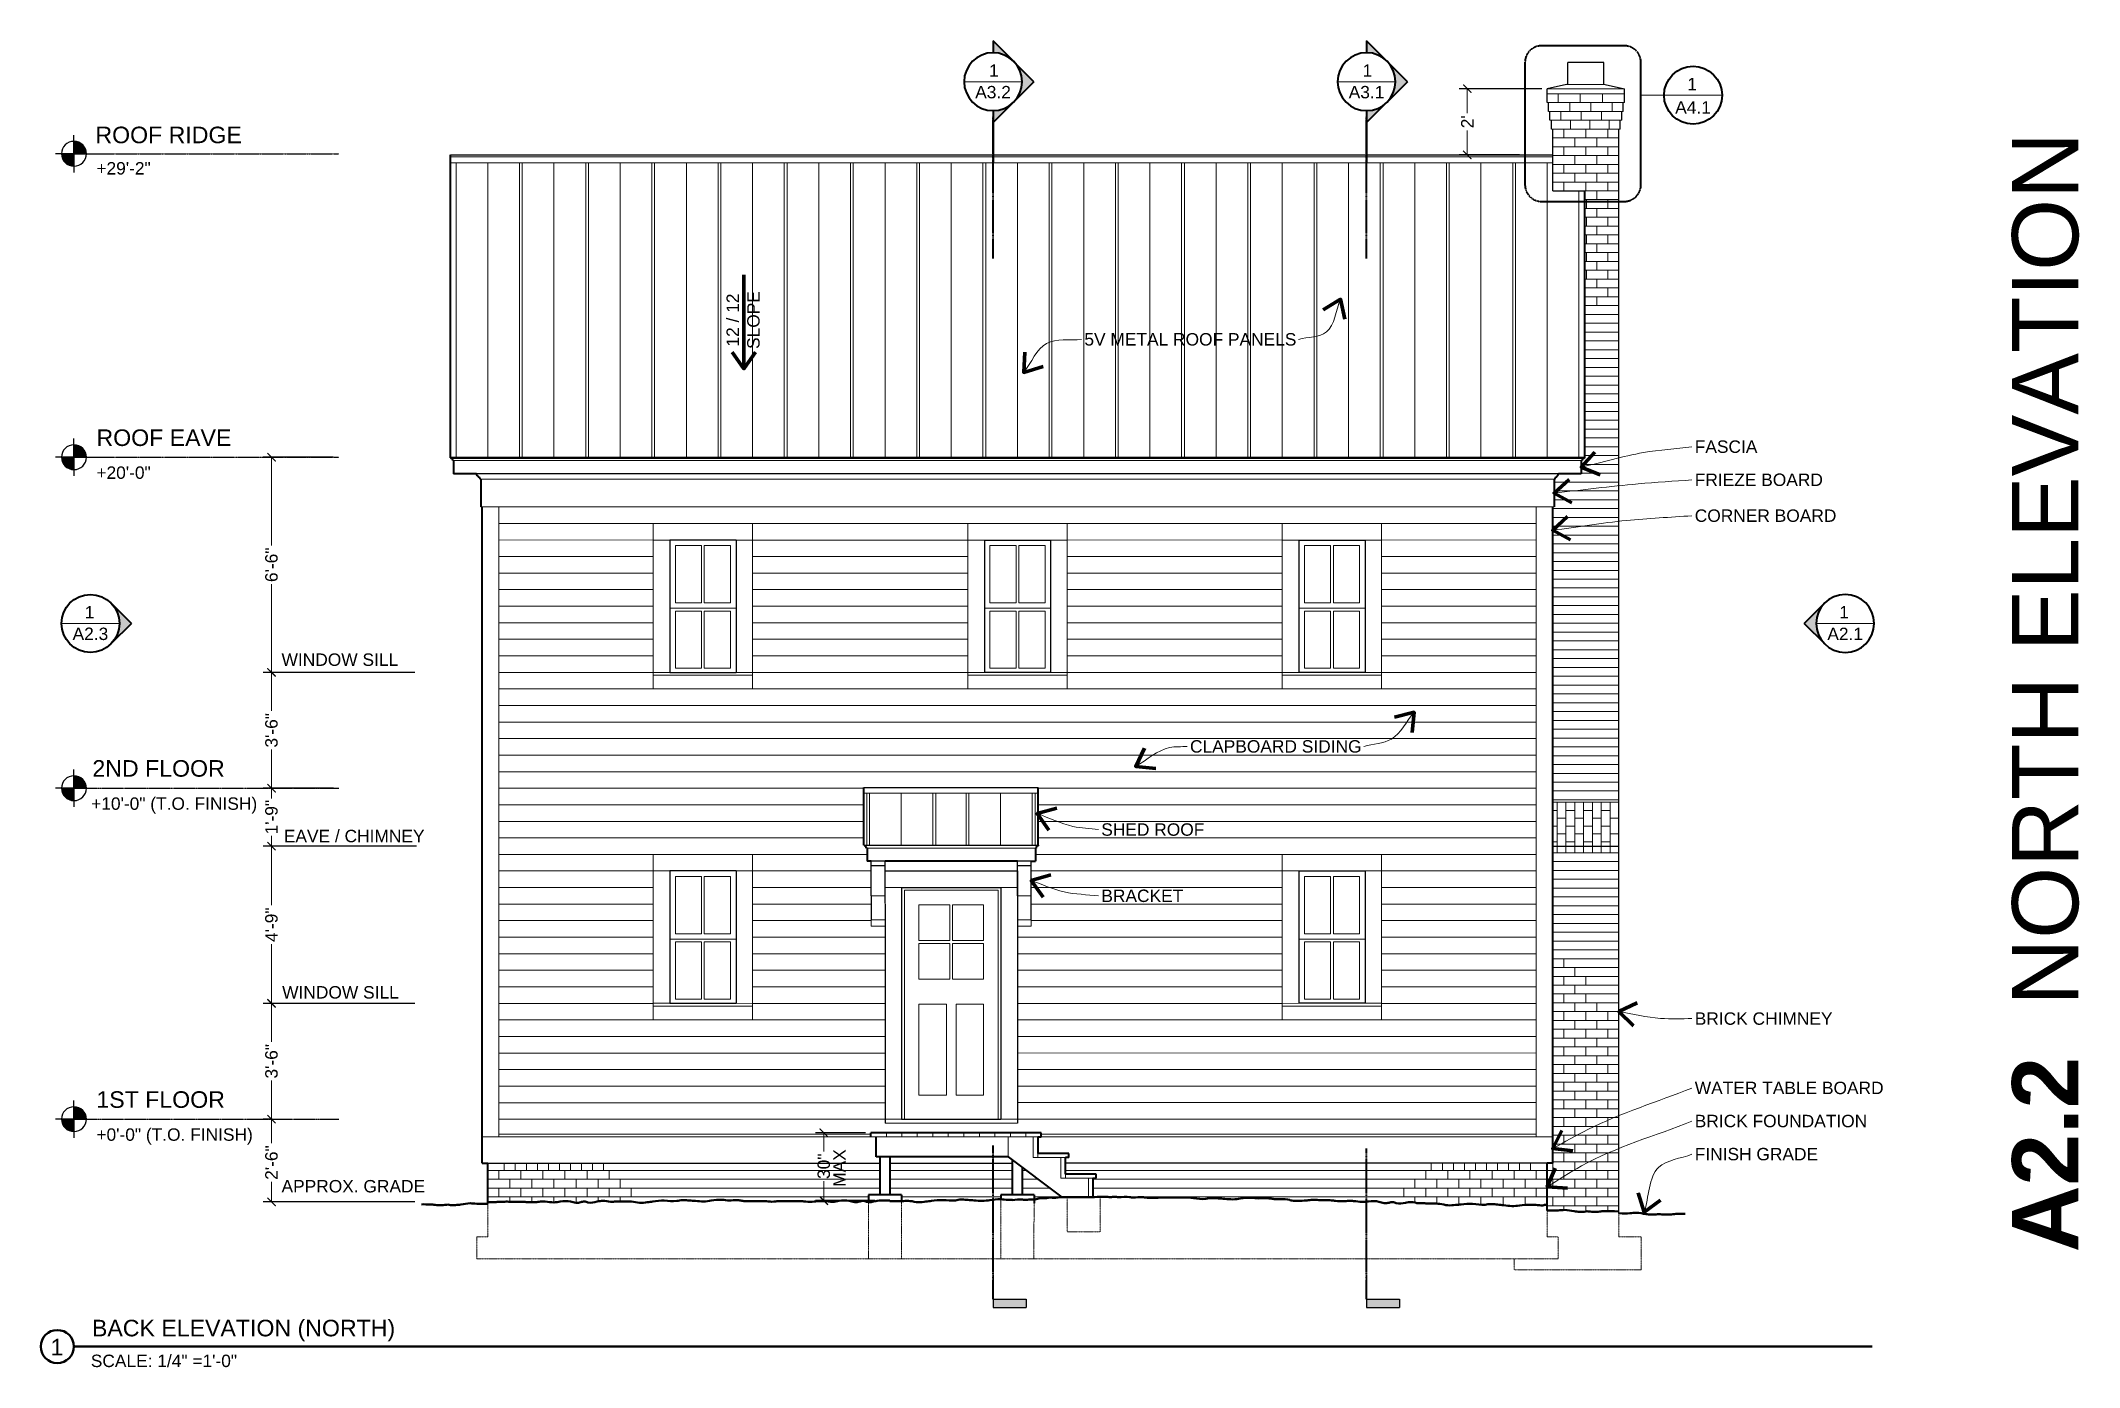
# Model space of a CAD drawing. Header units: inches. Extents: x -54 to 15382, y 469 to 41738.
# Drawn here: x 3318 to 4057, y 5338 to 5819 of the extents above; entities that cross this region are included whole.
import ezdxf

# ---------------------------------------------------------------- set-up
doc = ezdxf.new("R2010")
doc.units = ezdxf.units.IN
doc.header["$MEASUREMENT"] = 0
doc.linetypes.add('CENTER', pattern=[2, 1.25, -0.25, 0.25, -0.25])
doc.linetypes.add('DASHED2', pattern=[0.375, 0.25, -0.125])
doc.layers.get('0').update_dxf_attribs({"lineweight": 9})
for name, color, linetype, lineweight in [('1', 7, 'Continuous', 9), ('2', 7, 'Continuous', 18), ('3', 7, 'Continuous', 30), ('4', 7, 'Continuous', 40), ('5', 7, 'Continuous', 50), ('A-DIMSx', 7, 'Continuous', 9), ('A-LINK', 7, 'Continuous', 40), ('A-TEXTx', 7, 'Continuous', 18), ('TB-11x17', 7, 'Continuous', 50)]:
    doc.layers.add(name, color=color, linetype=linetype, lineweight=lineweight)
doc.styles.get("Standard").update_dxf_attribs({"font": 'arial.ttf'})
doc.dimstyles.get("Standard").update_dxf_attribs({"dimtxt": 3, "dimasz": 2, "dimexe": 0.03125, "dimexo": 0.0625, "dimgap": 0.03125, "dimtad": 0, "dimtoh": 1, "dimdec": 4, "dimlfac": 0.99985, "dimzin": 0, "dimdsep": 46, "dimlunit": 4, "dimtxsty": 'Standard', "dimblk": 'ARCHTICK', "dimblk1": 'ARCHTICK', "dimblk2": 'ARCHTICK', "dimcen": 0.09, "dimclrt": 256, "dimadec": 0, "dimazin": 0, "dimtfac": 1, "dimtdec": 4, "dimtofl": 0, "dimtmove": 0, "dimatfit": 3, "dimfxl": 1, "dimtolj": 1, "dimtzin": 0, "dimarcsym": 0})

msp = doc.modelspace()

# ---------------------------------------------------------------- texts
at = {"ltscale": 0.5, "insert": (4044.664182, 5582.7534571), "char_height": 24, "attachment_point": 5, "rotation": 90}
msp.add_mtext('{\\fArial|b1|i0|c0|p34;A2.2\\fArial|b0|i0|c1|p0;  NORTH ELEVATION}', dxfattribs=at)
at = {"ltscale": 0.1, "char_height": 6}
for s, insert, width, attachment_point in [('{BACK ELEVATION (NORTH)}', (3336.5507615, 5347.4031323), 116.922436811, 7), ('{1}', (3323.8934344, 5345.3052195), 11.15057809, 5)]:
    msp.add_mtext(s, dxfattribs=dict(at, insert=insert, width=width, attachment_point=attachment_point))
at = {"layer": 'A-DIMSx', "ltscale": 0.1, "char_height": 4.5, "width": 68.561329235, "attachment_point": 1}
for s, insert in [('{WINDOW SILL}', (3405.2694589, 5596.8048037)), ('{WINDOW SILL}', (3405.493884, 5476.1889723)), ('{APPROX. GRADE}', (3405.2612897, 5405.8884468))]:
    msp.add_mtext(s, dxfattribs=dict(at, insert=insert))
at = {"layer": 'A-DIMSx', "ltscale": 0.25, "insert": (3607.5158569, 5410.2382874), "char_height": 4.5, "attachment_point": 5, "rotation": 90}
msp.add_mtext('{MAX}', dxfattribs=at)
at = {"layer": 'A-LINK', "ltscale": 0.1, "attachment_point": 5}
for s, insert, char_height, width in [('{1}', (3663.4527969, 5808.1455632), 4.5, 9.771161836), ('{1}', (3798.8253492, 5808.1455632), 4.5, 9.771161836), ('{\\H0.75x;A3.2}', (3663.1469116, 5800.2922479), 6, 9.85131083), ('{\\H0.75x;A3.1}', (3798.5194638, 5800.2922479), 6, 9.85131083), ('1', (3916.5506146, 5803.2522787), 4.5, 9.771161836), ('{\\H0.75x;A4.1}', (3916.8564999, 5794.7940373), 6, 9.85131083), ('{1}', (3335.6899354, 5611.7451548), 4.5, 9.771161836), ('{1}', (3971.5799494, 5611.7451548), 4.5, 9.771161836), ('{\\H0.75x;A2.3}', (3335.9958207, 5603.8918396), 6, 9.85131083), ('{\\H0.75x;A2.1}', (3972.0043362, 5603.8918396), 6, 9.85131083)]:
    msp.add_mtext(s, dxfattribs=dict(at, insert=insert, char_height=char_height, width=width))
at = {"layer": 'A-TEXTx', "ltscale": 0.5, "attachment_point": 1}
for s, insert, char_height, width in [('{ROOF RIDGE }', (3337.8076571, 5787.8092037), 6, 81.256520484), ('{+29\'-2"}', (3338.1623403, 5774.9544242), 4.5, 81.256520484), ('{ROOF EAVE}', (3338.1947958, 5678.0278459), 6, 81.256520484), ('{+20\'-0"}', (3338.1623403, 5664.6130223), 4.5, 81.256520484), ('{2ND FLOOR }', (3336.7137038, 5558.1209374), 6, 97.332351113), ('{+10\'-0" (T.O. FINISH)}', (3336.2609466, 5544.6130223), 4.5, 81.256520484), ('{1ST FLOOR}', (3338.1623403, 5438.0604536), 6, 94.776154357), ('{+0\'-0" (T.O. FINISH)}', (3338.1623403, 5424.6130223), 4.5, 81.256520484)]:
    msp.add_mtext(s, dxfattribs=dict(at, insert=insert, char_height=char_height, width=width))
at = {"layer": 'A-TEXTx', "ltscale": 0.5, "insert": (3572.5747236, 5717.6902096), "char_height": 4.5, "attachment_point": 5, "rotation": 90}
msp.add_mtext('{12 / 12 \\PSLOPE}', dxfattribs=at)
at = {"layer": 'A-TEXTx', "ltscale": 0.25, "char_height": 4.5, "attachment_point": 4}
for s, insert in [('{5V METAL ROOF PANELS}', (3696.253039, 5710.6657753)), ('{FASCIA }', (3917.4807773, 5671.7484128)), ('{FRIEZE BOARD}', (3917.4807773, 5659.7484128)), ('{CORNER BOARD}', (3917.4807773, 5646.7368684)), ('{CLAPBOARD SIDING}', (3734.5334784, 5563.0742724)), ('{SHED ROOF}', (3702.369027, 5532.9270539)), ('{BRACKET}', (3702.4127154, 5508.901532)), ('{BRICK CHIMNEY}', (3917.4807773, 5464.3889616)), ('{WATER TABLE BOARD}', (3917.4807773, 5439.2455108)), ('{BRICK FOUNDATION}', (3917.4807773, 5427.2455108)), ('{FINISH GRADE}', (3917.4807773, 5415.2455108))]:
    msp.add_mtext(s, dxfattribs=dict(at, insert=insert))
at = {"layer": 'A-TEXTx', "insert": (3406.0961936, 5532.8566433), "char_height": 4.5, "width": 68.561329235, "attachment_point": 1}
msp.add_mtext('{EAVE / CHIMNEY }', dxfattribs=at)
at = {"layer": 'TB-11x17', "ltscale": 0.5, "insert": (3336.1299871, 5342.5657064), "char_height": 4.5, "width": 73.076179956, "attachment_point": 1}
msp.add_mtext('\\A1;SCALE: 1/4" =1\'-0"', dxfattribs=at)

# ---------------------------------------------------------------- blocks, each defined once
blk = doc.blocks.new('window elev 2448')
at = {"layer": '1', "lineweight": 5, "ltscale": 0.1}
for p, q in [((1005.39, 893.68), (999.39, 893.68)), ((1029.39, 893.68), (1035.39, 893.67))]:
    blk.add_line(p, q, dxfattribs=at)
at = {"layer": '2'}
for p, q in [((999.39, 899.68), (999.39, 839.69)), ((1035.39, 899.67), (999.39, 899.68)), ((1035.39, 899.67), (1035.39, 839.67)), ((1007.39, 870.93), (1007.39, 891.68)), ((1016.89, 891.68), (1007.39, 891.68)), ((1016.89, 870.93), (1016.89, 891.68)), ((1017.89, 870.93), (1017.89, 891.68)), ((1027.39, 891.68), (1017.89, 891.68)), ((1027.39, 870.93), (1027.39, 891.68)), ((1029.39, 868.93), (1005.39, 868.93)), ((1007.39, 870.93), (1016.89, 870.93)), ((1016.89, 867.93), (1007.39, 867.93)), ((1007.39, 847.18), (1007.39, 867.93)), ((1016.89, 847.18), (1016.89, 867.93)), ((1017.89, 870.93), (1027.39, 870.93)), ((1027.39, 867.93), (1017.89, 867.93)), ((1017.89, 847.18), (1017.89, 867.93)), ((1027.39, 847.18), (1027.39, 867.93)), ((999.39, 844.69), (1035.39, 844.69)), ((1007.39, 847.18), (1016.89, 847.18)), ((1017.89, 847.18), (1027.39, 847.18)), ((1035.39, 839.67), (999.39, 839.67))]:
    blk.add_line(p, q, dxfattribs=at)
at = {"layer": '2', "lineweight": 5, "ltscale": 0.1}
for p, q in [((1005.39, 845.69), (999.39, 845.69)), ((1029.42, 845.69), (1035.39, 845.67))]:
    blk.add_line(p, q, dxfattribs=at)
at = {"layer": '3'}
for p, q in [((1029.39, 893.68), (1005.39, 893.68)), ((1005.39, 893.68), (1005.39, 845.69)), ((1029.39, 893.68), (1029.39, 845.69)), ((1005.39, 845.69), (1029.39, 845.69))]:
    blk.add_line(p, q, dxfattribs=at)
blk = doc.blocks.new('_ArchTick')
at = {"color": 0, "linetype": 'ByBlock', "lineweight": 0, "const_width": 0.15}
blk.add_lwpolyline([(-0.5, -0.5), (0.5, 0.5)], dxfattribs=at)
blk = doc.blocks.new('*D122')
at = {"layer": 'A-DIMSx', "color": 0, "lineweight": -2, "ltscale": 0.1}
for p, q in [((3862, 5801.57), (3832.05, 5801.57)), ((3853.95, 5777.57), (3832.05, 5777.57))]:
    blk.add_line(p, q, dxfattribs=at)
at = {"layer": 'A-DIMSx', "color": 0, "lineweight": 5, "ltscale": 0.1}
for p, q in [((3835.05, 5801.57), (3835.05, 5792.68)), ((3835.05, 5777.57), (3835.05, 5786.46))]:
    blk.add_line(p, q, dxfattribs=at)
at = {"layer": 'A-DIMSx', "color": 0, "lineweight": 5, "xscale": 3, "yscale": 3, "zscale": 3}
for p, rotation in [((3835.05, 5801.57), 90), ((3835.05, 5777.57), 270)]:
    blk.add_blockref('_ArchTick', p, dxfattribs=dict(at, rotation=rotation))
at = {"layer": 'A-DIMSx', "ltscale": 0.25, "insert": (3835.05, 5789.57), "char_height": 4.5, "attachment_point": 5, "rotation": 90}
blk.add_mtext("\\A1;2'", dxfattribs=at)
blk = doc.blocks.new('*D123')
at = {"layer": 'A-DIMSx', "color": 0, "lineweight": -2, "ltscale": 0.1}
for p, q in [((3616.88, 5423.04), (3598.81, 5423.04)), ((3620.25, 5398.41), (3598.81, 5398.41))]:
    blk.add_line(p, q, dxfattribs=at)
at = {"layer": 'A-DIMSx', "color": 0, "lineweight": 5, "ltscale": 0.1}
for p, q in [((3601.81, 5423.04), (3601.81, 5416.22)), ((3601.81, 5398.41), (3601.81, 5405.52))]:
    blk.add_line(p, q, dxfattribs=at)
at = {"layer": 'A-DIMSx', "color": 0, "lineweight": 5, "xscale": 3, "yscale": 3, "zscale": 3}
for p, rotation in [((3601.81, 5423.04), 90), ((3601.81, 5398.41), 270)]:
    blk.add_blockref('_ArchTick', p, dxfattribs=dict(at, rotation=rotation))
at = {"layer": 'A-DIMSx', "ltscale": 0.25, "insert": (3601.81, 5410.87), "char_height": 4.5, "attachment_point": 5, "rotation": 90}
blk.add_mtext('\\A1;30"', dxfattribs=at)
blk = doc.blocks.new('Elevation Callout - 1')
at = {"layer": 'A-LINK', "ltscale": 0.1}
blk.add_hatch(color=256, dxfattribs=at).paths.add_polyline_path([(2031.59, 7377.65), (2039.01, 7370.23), (2046.43, 7377.65, -0.198912), (2039.01, 7374.58, -0.198912)])
for q in [(2031.59, 7377.65), (2046.43, 7377.65)]:
    blk.add_line((2039.01, 7370.23), q, dxfattribs=at)
blk.add_circle((2039.01, 7385.08), 10.5, dxfattribs=at)
blk = doc.blocks.new('Section Callout')
at = {"layer": 'A-LINK', "ltscale": 0.1}
h = blk.add_hatch(color=256, dxfattribs=at)
h.paths.add_polyline_path([(1891.06, 7392.5), (1883.64, 7385.08), (1891.06, 7377.65, -0.198912), (1887.98, 7385.08, -0.198912)])
h.paths.add_polyline_path([(1898.48, 7399.92), (1891.06, 7392.5, -0.198912), (1898.48, 7395.58)])
h.paths.add_polyline_path([(1891.06, 7377.65), (1898.48, 7370.23), (1898.48, 7374.58, -0.198912)])
for p, q in [((1883.64, 7385.08), (1898.48, 7399.92)), ((1898.48, 7399.92), (1898.48, 7395.58)), ((1883.64, 7385.08), (1898.48, 7370.23)), ((1898.48, 7374.58), (1898.48, 7370.23)), ((1898.48, 7370.23), (1898.48, 7355.49))]:
    blk.add_line(p, q, dxfattribs=at)
blk.add_circle((1898.48, 7385.08), 10.5, dxfattribs=at)
blk = doc.blocks.new('Section Tail 1a')
at = {"layer": 'A-LINK', "lineweight": 5, "ltscale": 0.1}
blk.add_hatch(color=256, dxfattribs=at).paths.add_polyline_path([(5.425, 3.094), (5.425, 3.156), (5.175, 3.156), (5.175, 3.094)])
at = {"layer": 'A-LINK', "linetype": 'Continuous', "lineweight": 30, "ltscale": 0.1}
for p, q in [((5.425, 3.156), (5.175, 3.156)), ((5.175, 3.094), (5.175, 3.156)), ((5.425, 3.094), (5.175, 3.094)), ((5.425, 2.906), (5.425, 3.156))]:
    blk.add_line(p, q, dxfattribs=at)
blk = doc.blocks.new('Point')
at = {"lineweight": 0, "ltscale": 0.1}
h = blk.add_hatch(color=256, dxfattribs=at)
h.dxf.hatch_style = 1
h.paths.add_polyline_path([(-3.29, 4.165, 0.414214), (-3.353, 4.103), (-3.29, 4.103)])
h.paths.add_polyline_path([(-3.29, 4.103), (-3.29, 4.04, 0.414214), (-3.228, 4.103)])
at = {"layer": '3', "ltscale": 0.1}
for q in [(-3.29, 4.197), (-3.384, 4.103), (-3.197, 4.103), (-3.29, 4.009)]:
    blk.add_line((-3.29, 4.103), q, dxfattribs=at)
blk.add_circle((-3.29, 4.103), 0.0625, dxfattribs=at)
blk = doc.blocks.new('*D503')
at = {"layer": 'A-DIMSx', "color": 0, "lineweight": -2, "ltscale": 0.1}
for p, q in [((3399.63, 5427.94), (3398.63, 5427.94)), ((3453.63, 5397.95), (3398.63, 5397.95))]:
    blk.add_line(p, q, dxfattribs=at)
at = {"layer": 'A-DIMSx', "color": 0, "lineweight": 5, "ltscale": 0.1}
for p, q in [((3401.63, 5427.94), (3401.63, 5419.25)), ((3401.63, 5397.95), (3401.63, 5405.18))]:
    blk.add_line(p, q, dxfattribs=at)
at = {"layer": 'A-DIMSx', "color": 0, "lineweight": 5, "xscale": 3, "yscale": 3, "zscale": 3}
for p, rotation in [((3401.63, 5427.94), 90), ((3401.63, 5397.95), 270)]:
    blk.add_blockref('_ArchTick', p, dxfattribs=dict(at, rotation=rotation))
at = {"layer": 'A-DIMSx', "ltscale": 0.25, "insert": (3401.63, 5412.21), "char_height": 4.5, "attachment_point": 5, "rotation": 90}
blk.add_mtext('\\A1;2\'-6"', dxfattribs=at)
blk = doc.blocks.new('*D504')
at = {"layer": 'A-DIMSx', "color": 0, "lineweight": -2, "ltscale": 0.1}
for p, q in [((3404.67, 5469.94), (3398.63, 5469.94)), ((3401.9, 5427.94), (3398.63, 5427.94))]:
    blk.add_line(p, q, dxfattribs=at)
at = {"layer": 'A-DIMSx', "color": 0, "lineweight": 5, "ltscale": 0.1}
for p, q in [((3401.63, 5469.94), (3401.63, 5455.94)), ((3401.63, 5427.94), (3401.63, 5441.95))]:
    blk.add_line(p, q, dxfattribs=at)
at = {"layer": 'A-DIMSx', "color": 0, "lineweight": 5, "xscale": 3, "yscale": 3, "zscale": 3}
for p, rotation in [((3401.63, 5469.94), 90), ((3401.63, 5427.94), 270)]:
    blk.add_blockref('_ArchTick', p, dxfattribs=dict(at, rotation=rotation))
at = {"layer": 'A-DIMSx', "ltscale": 0.25, "insert": (3401.63, 5448.94), "char_height": 4.5, "attachment_point": 5, "rotation": 90}
blk.add_mtext('\\A1;3\'-6"', dxfattribs=at)
blk = doc.blocks.new('*D505')
at = {"layer": 'A-DIMSx', "color": 0, "lineweight": -2, "ltscale": 0.1}
for p, q in [((3454.18, 5526.93), (3398.63, 5526.93)), ((3453.63, 5469.94), (3398.63, 5469.94))]:
    blk.add_line(p, q, dxfattribs=at)
at = {"layer": 'A-DIMSx', "color": 0, "lineweight": 5, "ltscale": 0.1}
for p, q in [((3401.63, 5526.93), (3401.63, 5505.51)), ((3401.63, 5469.94), (3401.63, 5491.37))]:
    blk.add_line(p, q, dxfattribs=at)
at = {"layer": 'A-DIMSx', "color": 0, "lineweight": 5, "xscale": 3, "yscale": 3, "zscale": 3}
for p, rotation in [((3401.63, 5526.93), 90), ((3401.63, 5469.94), 270)]:
    blk.add_blockref('_ArchTick', p, dxfattribs=dict(at, rotation=rotation))
at = {"layer": 'A-DIMSx', "ltscale": 0.25, "insert": (3401.63, 5498.44), "char_height": 4.5, "attachment_point": 5, "rotation": 90}
blk.add_mtext('\\A1;4\'-9"', dxfattribs=at)
blk = doc.blocks.new('*D506')
at = {"layer": 'A-DIMSx', "color": 0, "lineweight": -2, "ltscale": 0.1}
for p, q in [((3453.63, 5589.94), (3398.63, 5589.94)), ((3400.42, 5547.94), (3398.63, 5547.94))]:
    blk.add_line(p, q, dxfattribs=at)
at = {"layer": 'A-DIMSx', "color": 0, "lineweight": 5, "ltscale": 0.1}
for p, q in [((3401.63, 5589.94), (3401.63, 5575.94)), ((3401.63, 5547.94), (3401.63, 5561.95))]:
    blk.add_line(p, q, dxfattribs=at)
at = {"layer": 'A-DIMSx', "color": 0, "lineweight": 5, "xscale": 3, "yscale": 3, "zscale": 3}
for p, rotation in [((3401.63, 5589.94), 90), ((3401.63, 5547.94), 270)]:
    blk.add_blockref('_ArchTick', p, dxfattribs=dict(at, rotation=rotation))
at = {"layer": 'A-DIMSx', "ltscale": 0.25, "insert": (3401.63, 5568.94), "char_height": 4.5, "attachment_point": 5, "rotation": 90}
blk.add_mtext('\\A1;3\'-6"', dxfattribs=at)
blk = doc.blocks.new('*D507')
at = {"layer": 'A-DIMSx', "color": 0, "lineweight": -2, "ltscale": 0.1}
for p, q in [((3424.04, 5667.94), (3398.63, 5667.94)), ((3453.63, 5589.94), (3398.63, 5589.94))]:
    blk.add_line(p, q, dxfattribs=at)
at = {"layer": 'A-DIMSx', "color": 0, "lineweight": 5, "ltscale": 0.1}
for p, q in [((3401.63, 5667.94), (3401.63, 5635.94)), ((3401.63, 5589.94), (3401.63, 5621.95))]:
    blk.add_line(p, q, dxfattribs=at)
at = {"layer": 'A-DIMSx', "color": 0, "lineweight": 5, "xscale": 3, "yscale": 3, "zscale": 3}
for p, rotation in [((3401.63, 5667.94), 90), ((3401.63, 5589.94), 270)]:
    blk.add_blockref('_ArchTick', p, dxfattribs=dict(at, rotation=rotation))
at = {"layer": 'A-DIMSx', "ltscale": 0.25, "insert": (3401.63, 5628.94), "char_height": 4.5, "attachment_point": 5, "rotation": 90}
blk.add_mtext('\\A1;6\'-6"', dxfattribs=at)
blk = doc.blocks.new('*D508')
at = {"layer": 'A-DIMSx', "color": 0, "lineweight": -2, "ltscale": 0.1}
for p, q in [((3424.04, 5547.94), (3398.63, 5547.94)), ((3454.18, 5526.93), (3398.63, 5526.93))]:
    blk.add_line(p, q, dxfattribs=at)
at = {"layer": 'A-DIMSx', "color": 0, "lineweight": 5, "ltscale": 0.1}
for p, q in [((3401.63, 5547.94), (3401.63, 5544.22)), ((3401.63, 5526.93), (3401.63, 5530.65))]:
    blk.add_line(p, q, dxfattribs=at)
at = {"layer": 'A-DIMSx', "color": 0, "lineweight": 5, "xscale": 3, "yscale": 3, "zscale": 3}
for p, rotation in [((3401.63, 5547.94), 90), ((3401.63, 5526.93), 270)]:
    blk.add_blockref('_ArchTick', p, dxfattribs=dict(at, rotation=rotation))
at = {"layer": 'A-DIMSx', "ltscale": 0.25, "insert": (3401.63, 5537.44), "char_height": 4.5, "attachment_point": 5, "rotation": 90}
blk.add_mtext('\\A1;1\'-9"', dxfattribs=at)
blk = doc.blocks.new('Detail Callout')
at = {"layer": '2', "ltscale": 0.1}
blk.add_line((240.24, 5822.29), (219.24, 5822.29), dxfattribs=at)
at = {"layer": 'A-LINK', "ltscale": 0.1}
blk.add_circle((229.74, 5822.29), 10.5, dxfattribs=at)

# ---------------------------------------------------------------- dimensions: what is measured, and where the dimension line sits
at = {"layer": 'A-DIMSx', "ltscale": 0.1}
for base, p1, p2, picture, middle in [((3835.0536482, 5801.5704422), (3855.94785, 5777.5704422), (3864.0001005, 5801.5704422), '*D122', (3835.0536482, 5789.5704422)), ((3401.6291723, 5667.9416121), (3455.6291723, 5589.9431473), (3426.0373136, 5667.9416121), '*D507', (3401.6291723, 5628.9423797)), ((3401.6291723, 5589.9431473), (3402.4186429, 5547.9416121), (3455.6291723, 5589.9431473), '*D506', (3401.6291723, 5568.9423797)), ((3401.6291723, 5547.9416121), (3456.1767944, 5526.9331926), (3426.0373136, 5547.9416121), '*D508', (3401.6291723, 5537.4374023)), ((3401.6291723, 5526.9331926), (3455.6291723, 5469.9429775), (3456.1767944, 5526.9331926), '*D505', (3401.6291723, 5498.4380851)), ((3401.6291723, 5469.9429775), (3403.8970136, 5427.9416121), (3406.6712438, 5469.9429775), '*D504', (3401.6291723, 5448.9422948))]:
    dim = msp.add_linear_dim(base=base, p1=p1, p2=p2, angle=90, dimstyle='Standard', override={"dimtxt": 4.5, "dimasz": 3, "dimexe": 3, "dimexo": 2, "dimgap": 1, "dimlfac": -47.9928, "dimlwd": 5}, dxfattribs=at)
    dim.commit()
    dim.dimension.update_dxf_attribs({"geometry": picture, "text_midpoint": middle})
dim = msp.add_linear_dim(base=(3401.6291723, 5397.9466674), p1=(3401.6291723, 5427.9416121), p2=(3455.6291723, 5397.9466674), angle=90, dimstyle='Standard', override={"dimtxt": 4.5, "dimasz": 3, "dimexe": 3, "dimexo": 2, "dimgap": 1, "dimlfac": -47.9928, "dimlwd": 5}, dxfattribs=at)
dim.commit()
dim.dimension.update_dxf_attribs({"geometry": '*D503', "text_midpoint": (3401.6291723, 5412.2126505), "dimtype": 160})
dim = msp.add_linear_dim(base=(3601.8075697, 5398.4111271), p1=(3618.875094, 5423.0356317), p2=(3622.2500939, 5398.4111271), angle=90, text='30"', dimstyle='Standard', override={"dimtxt": 4.5, "dimasz": 3, "dimexe": 3, "dimexo": 2, "dimgap": 1, "dimlfac": -47.9928, "dimlwd": 5}, dxfattribs=at)
dim.commit()
dim.dimension.update_dxf_attribs({"geometry": '*D123', "text_midpoint": (3601.8075697, 5410.8682746), "dimtype": 160})

# ---------------------------------------------------------------- linework, layer by layer
at = {"layer": '1'}
for p, q in [((3892.0001005, 5799.735623), (3864.0001005, 5799.735623)), ((3864.0001005, 5796.535623), (3892.0001005, 5796.535623)), ((3864.5001005, 5793.335623), (3891.5001005, 5793.335623)), ((3868.0001005, 5796.535623), (3868.0001005, 5799.735623)), ((3869.0001005, 5790.135623), (3869.0001005, 5793.335623)), ((3872.1667671, 5793.335623), (3872.1667671, 5796.535623)), ((3876.0001005, 5796.535623), (3876.0001005, 5799.735623)), ((3876.3334338, 5790.135623), (3876.3334338, 5793.335623)), ((3879.8334338, 5793.335623), (3879.8334338, 5796.535623)), ((3883.6667671, 5790.135623), (3883.6667671, 5793.335623)), ((3884.0001005, 5796.535623), (3884.0001005, 5799.735623)), ((3887.5001005, 5793.335623), (3887.5001005, 5796.535623)), ((3891.0001005, 5790.135623), (3865.0001005, 5790.135623)), ((3865.5001005, 5786.935623), (3890.5001005, 5786.935623)), ((3870.0001005, 5783.735623), (3870.0001005, 5786.935623)), ((3872.5001005, 5786.935623), (3872.5001005, 5790.135623)), ((3878.0001005, 5783.735623), (3878.0001005, 5786.935623)), ((3879.5001005, 5786.935623), (3879.5001005, 5790.135623)), ((3886.0001005, 5783.735623), (3886.0001005, 5786.935623)), ((3886.5001005, 5786.935623), (3886.5001005, 5790.135623)), ((3890.0001005, 5783.735623), (3866.0001005, 5783.735623)), ((3890.0001005, 5780.535623), (3866.0001005, 5780.535623)), ((3870.0001005, 5777.335623), (3870.0001005, 5780.535623)), ((3874.0001005, 5780.535623), (3874.0001005, 5783.735623)), ((3878.0001005, 5777.335623), (3878.0001005, 5780.535623)), ((3882.0001005, 5780.535623), (3882.0001005, 5783.735623)), ((3886.0001005, 5777.335623), (3886.0001005, 5780.535623)), ((3866.0001005, 5776.8204422), (3466.5000785, 5776.8204422)), ((3890.0001005, 5777.335623), (3866.0001005, 5777.335623)), ((3890.0001005, 5774.135623), (3866.0001005, 5774.135623)), ((3890.0001005, 5770.935623), (3866.0001005, 5770.935623)), ((3870.0001005, 5770.935623), (3870.0001005, 5774.135623)), ((3874.0001005, 5774.135623), (3874.0001005, 5777.335623)), ((3874.0001005, 5767.735623), (3874.0001005, 5770.935623)), ((3878.0001005, 5770.935623), (3878.0001005, 5774.135623)), ((3882.0001005, 5774.135623), (3882.0001005, 5777.335623)), ((3882.0001005, 5767.735623), (3882.0001005, 5770.935623)), ((3886.0001005, 5770.935623), (3886.0001005, 5774.135623)), ((3890.0001005, 5767.735623), (3866.0001005, 5767.735623)), ((3870.0001005, 5764.5955712), (3870.0001005, 5767.735623)), ((3890.0001005, 5764.535623), (3877.5000785, 5764.535623)), ((3878.0001005, 5764.535623), (3878.0001005, 5767.735623)), ((3882.0001005, 5761.335623), (3882.0001005, 5764.535623)), ((3886.0001005, 5764.535623), (3886.0001005, 5767.735623)), ((3890.0001005, 5761.335623), (3877.5000785, 5761.335623)), ((3890.0001005, 5758.135623), (3877.5000785, 5758.135623)), ((3878.2501005, 5758.135623), (3878.2501005, 5761.335623)), ((3882.0001005, 5754.935623), (3882.0001005, 5758.135623)), ((3886.0001005, 5758.135623), (3886.0001005, 5761.335623)), ((3890.0001005, 5754.935623), (3877.5000785, 5754.935623)), ((3890.0001005, 5751.735623), (3877.5000785, 5751.735623)), ((3890.0001005, 5748.535623), (3877.5000785, 5748.535623)), ((3878.2501005, 5751.735623), (3878.2501005, 5754.935623)), ((3878.2501005, 5745.335623), (3878.2501005, 5748.535623)), ((3882.0001005, 5748.535623), (3882.0001005, 5751.735623)), ((3886.0001005, 5751.735623), (3886.0001005, 5754.935623)), ((3886.0001005, 5745.335623), (3886.0001005, 5748.535623)), ((3890.0001005, 5745.335623), (3877.5000785, 5745.335623)), ((3890.0001005, 5742.135623), (3877.5000785, 5742.135623)), ((3878.2501005, 5738.935623), (3878.2501005, 5742.135623)), ((3882.0001005, 5742.135623), (3882.0001005, 5745.335623)), ((3886.0001005, 5738.935623), (3886.0001005, 5742.135623)), ((3890.0001005, 5738.935623), (3877.5000785, 5738.935623)), ((3890.0001005, 5735.735623), (3877.5000785, 5735.735623)), ((3878.2501005, 5732.535623), (3878.2501005, 5735.735623)), ((3882.0001005, 5735.735623), (3882.0001005, 5738.935623)), ((3886.0001005, 5732.535623), (3886.0001005, 5735.735623)), ((3890.0001005, 5732.535623), (3877.5000785, 5732.535623)), ((3890.0001005, 5729.335623), (3877.5000785, 5729.335623)), ((3890.0001005, 5726.135623), (3877.5000785, 5726.135623)), ((3882.0001005, 5729.335623), (3882.0001005, 5732.535623)), ((3882.0001005, 5722.935623), (3882.0001005, 5726.135623)), ((3886.0001005, 5726.135623), (3886.0001005, 5729.335623)), ((3890.0001005, 5722.935623), (3877.5000785, 5722.935623)), ((3890.0001005, 5719.735623), (3877.5000785, 5719.735623)), ((3890.0001005, 5716.535623), (3877.5000785, 5716.535623)), ((3890.0001005, 5713.335623), (3877.5000785, 5713.335623)), ((3890.0001005, 5710.135623), (3877.5000785, 5710.135623)), ((3890.0001005, 5706.935623), (3877.5000785, 5706.935623)), ((3890.0001005, 5703.735623), (3877.5000785, 5703.735623)), ((3890.0001005, 5700.535623), (3877.5000785, 5700.535623)), ((3890.0001005, 5697.335623), (3877.5000785, 5697.335623)), ((3890.0001005, 5694.135623), (3877.5000785, 5694.135623)), ((3890.0001005, 5690.935623), (3877.5000785, 5690.935623)), ((3890.0001005, 5687.735623), (3877.5000785, 5687.735623)), ((3890.0001005, 5684.535623), (3877.5000785, 5684.535623)), ((3890.0001005, 5681.335623), (3877.5000785, 5681.335623)), ((3890.0001005, 5678.135623), (3877.5000785, 5678.135623)), ((3890.0001005, 5674.935623), (3877.5000785, 5674.935623)), ((3890.0001005, 5671.735623), (3877.5000785, 5671.735623)), ((3890.0001005, 5668.535623), (3877.5000785, 5668.535623)), ((3890.0001005, 5665.335623), (3876.3722851, 5665.335623)), ((3890.0001005, 5662.135623), (3876.3722851, 5662.135623)), ((3890.0001005, 5658.935623), (3866.5000997, 5658.935623)), ((3890.0001005, 5655.735623), (3866.5000997, 5655.735623)), ((3890.0001005, 5652.535623), (3866.5000997, 5652.535623)), ((3890.0001005, 5649.335623), (3866.0001005, 5649.335623)), ((3890.0001005, 5646.135623), (3866.0001005, 5646.135623)), ((3890.0001005, 5642.935623), (3866.0001005, 5642.935623)), ((3890.0001005, 5639.735623), (3866.0001005, 5639.735623)), ((3890.0001005, 5636.535623), (3866.0001005, 5636.535623)), ((3890.0001005, 5633.335623), (3866.0001005, 5633.335623)), ((3890.0001005, 5630.135623), (3866.0001005, 5630.135623)), ((3890.0001005, 5626.935623), (3866.0001005, 5626.935623)), ((3890.0001005, 5623.735623), (3866.0001005, 5623.735623)), ((3890.0001005, 5620.535623), (3866.0001005, 5620.535623)), ((3890.0001005, 5617.335623), (3866.0001005, 5617.335623)), ((3890.0001005, 5614.135623), (3866.0001005, 5614.135623)), ((3890.0001005, 5610.935623), (3866.0001005, 5610.935623)), ((3890.0001005, 5607.735623), (3866.0001005, 5607.735623)), ((3890.0001005, 5604.535623), (3866.0001005, 5604.535623)), ((3890.0001005, 5601.335623), (3866.0001005, 5601.335623)), ((3890.0001005, 5598.135623), (3866.0001005, 5598.135623)), ((3890.0001005, 5594.935623), (3866.0001005, 5594.935623)), ((3890.0001005, 5591.735623), (3866.0001005, 5591.735623)), ((3890.0001005, 5588.535623), (3866.0001005, 5588.535623)), ((3890.0001005, 5585.335623), (3866.0001005, 5585.335623)), ((3890.0001005, 5582.135623), (3866.0001005, 5582.135623)), ((3890.0001005, 5578.935623), (3866.0001005, 5578.935623)), ((3890.0001005, 5575.735623), (3866.0001005, 5575.735623)), ((3890.0001005, 5572.535623), (3866.0001005, 5572.535623)), ((3890.0001005, 5569.335623), (3866.0001005, 5569.335623)), ((3890.0001005, 5566.135623), (3866.0001005, 5566.135623)), ((3890.0001005, 5562.935623), (3866.0001005, 5562.935623)), ((3890.0001005, 5559.735623), (3866.0001005, 5559.735623)), ((3890.0001005, 5556.535623), (3866.0001005, 5556.535623)), ((3890.0001005, 5553.335623), (3866.0001005, 5553.335623)), ((3866.0001005, 5527.735623), (3866.0001005, 5551.735623)), ((3890.0001005, 5550.135623), (3866.0001005, 5550.135623)), ((3890.0001005, 5546.935623), (3866.0001005, 5546.935623)), ((3890.0001005, 5543.735623), (3866.0001005, 5543.735623)), ((3867.6001005, 5524.535623), (3867.6001005, 5542.9135576)), ((3870.8001005, 5524.535623), (3870.8001005, 5542.9135576)), ((3874.0001005, 5524.535623), (3874.0001005, 5542.9135576)), ((3877.2001005, 5524.535623), (3877.2001005, 5542.9135576)), ((3880.4001005, 5524.535623), (3880.4001005, 5542.9135576)), ((3883.6001005, 5524.535623), (3883.6001005, 5542.9135576)), ((3886.8001005, 5524.535623), (3886.8001005, 5542.9135576)), ((3890.0001005, 5524.535623), (3866.0001005, 5524.535623)), ((3890.0001005, 5521.335623), (3866.0001005, 5521.335623)), ((3630.0005739, 5511.9311436), (3624.0005739, 5511.9311436)), ((3665.9996271, 5511.9311436), (3671.9996271, 5511.9311436)), ((3890.0001005, 5518.135623), (3866.0001005, 5518.135623)), ((3890.0001005, 5514.935623), (3866.0001005, 5514.935623)), ((3890.0001005, 5511.735623), (3866.0001005, 5511.735623)), ((3890.0001005, 5508.535623), (3866.0001005, 5508.535623)), ((3890.0001005, 5505.335623), (3866.0001005, 5505.335623)), ((3890.0001005, 5502.135623), (3866.0001005, 5502.135623)), ((3890.0001005, 5498.935623), (3866.0001005, 5498.935623)), ((3890.0001005, 5495.735623), (3866.0001005, 5495.735623)), ((3890.0001005, 5492.535623), (3866.0001005, 5492.535623)), ((3890.0001005, 5489.335623), (3866.0001005, 5489.335623)), ((3890.0001005, 5486.135623), (3866.0001005, 5486.135623)), ((3890.0001005, 5482.935623), (3866.0001005, 5482.935623)), ((3870.0001005, 5483.0202448), (3870.0001005, 5486.2202448)), ((3874.0001005, 5479.735623), (3874.0001005, 5482.935623)), ((3890.0001005, 5479.735623), (3866.0001005, 5479.735623)), ((3890.0001005, 5476.535623), (3866.0001005, 5476.535623)), ((3870.0001005, 5476.535623), (3870.0001005, 5479.735623)), ((3874.0001005, 5473.335623), (3874.0001005, 5476.535623)), ((3878.0001005, 5476.535623), (3878.0001005, 5479.735623)), ((3636.2501005, 5436.6816169), (3636.2501005, 5469.6816169)), ((3646.2501005, 5469.6816169), (3636.2501005, 5469.6816169)), ((3646.2501005, 5436.6816169), (3646.2501005, 5469.6816169)), ((3649.7501005, 5436.6816169), (3649.7501005, 5469.6816169)), ((3649.7501005, 5469.6816169), (3659.7501005, 5469.6816169)), ((3659.7501005, 5436.6816169), (3659.7501005, 5469.6816169)), ((3890.0001005, 5473.335623), (3866.0001005, 5473.335623)), ((3890.0001005, 5470.135623), (3866.0001005, 5470.135623)), ((3870.0001005, 5470.135623), (3870.0001005, 5473.335623)), ((3874.0001005, 5466.935623), (3874.0001005, 5470.135623)), ((3878.0001005, 5470.135623), (3878.0001005, 5473.335623)), ((3882.0001005, 5466.935623), (3882.0001005, 5470.135623)), ((3890.0001005, 5466.935623), (3866.0001005, 5466.935623)), ((3890.0001005, 5463.735623), (3866.0001005, 5463.735623)), ((3890.0001005, 5460.535623), (3866.0001005, 5460.535623)), ((3870.0001005, 5463.735623), (3870.0001005, 5466.935623)), ((3870.0001005, 5457.335623), (3870.0001005, 5460.535623)), ((3874.0001005, 5460.535623), (3874.0001005, 5463.735623)), ((3878.0001005, 5463.735623), (3878.0001005, 5466.935623)), ((3878.0001005, 5457.335623), (3878.0001005, 5460.535623)), ((3882.0001005, 5460.535623), (3882.0001005, 5463.735623)), ((3886.0001005, 5463.735623), (3886.0001005, 5466.935623)), ((3886.0001005, 5457.335623), (3886.0001005, 5460.535623)), ((3890.0001005, 5457.335623), (3866.0001005, 5457.335623)), ((3890.0001005, 5454.135623), (3866.0001005, 5454.135623)), ((3870.0001005, 5450.935623), (3870.0001005, 5454.135623)), ((3874.0001005, 5454.135623), (3874.0001005, 5457.335623)), ((3878.0001005, 5450.935623), (3878.0001005, 5454.135623)), ((3882.0001005, 5454.135623), (3882.0001005, 5457.335623)), ((3886.0001005, 5450.935623), (3886.0001005, 5454.135623)), ((3890.0001005, 5450.935623), (3866.0001005, 5450.935623)), ((3890.0001005, 5447.735623), (3866.0001005, 5447.735623)), ((3870.0001005, 5444.535623), (3870.0001005, 5447.735623)), ((3874.0001005, 5447.735623), (3874.0001005, 5450.935623)), ((3878.0001005, 5444.535623), (3878.0001005, 5447.735623)), ((3882.0001005, 5447.735623), (3882.0001005, 5450.935623)), ((3886.0001005, 5444.535623), (3886.0001005, 5447.735623)), ((3890.0001005, 5444.535623), (3866.0001005, 5444.535623)), ((3890.0001005, 5441.335623), (3866.0001005, 5441.335623)), ((3890.0001005, 5438.135623), (3866.0001005, 5438.135623)), ((3870.0001005, 5438.135623), (3870.0001005, 5441.335623)), ((3874.0001005, 5441.335623), (3874.0001005, 5444.535623)), ((3874.0001005, 5434.935623), (3874.0001005, 5438.135623)), ((3878.0001005, 5438.135623), (3878.0001005, 5441.335623)), ((3882.0001005, 5441.335623), (3882.0001005, 5444.535623)), ((3882.0001005, 5434.935623), (3882.0001005, 5438.135623)), ((3886.0001005, 5438.135623), (3886.0001005, 5441.335623)), ((3636.2501005, 5436.6816169), (3646.2501005, 5436.6816169)), ((3649.7501005, 5436.6816169), (3659.7501005, 5436.6816169)), ((3890.0001005, 5434.935623), (3866.0001005, 5434.935623)), ((3890.0001005, 5431.735623), (3866.0001005, 5431.735623)), ((3870.0001005, 5431.735623), (3870.0001005, 5434.935623)), ((3874.0001005, 5428.535623), (3874.0001005, 5431.735623)), ((3878.0001005, 5431.735623), (3878.0001005, 5434.935623)), ((3882.0001005, 5428.535623), (3882.0001005, 5431.735623)), ((3886.0001005, 5431.735623), (3886.0001005, 5434.935623)), ((3890.0001005, 5428.535623), (3866.0001005, 5428.535623)), ((3890.0001005, 5425.335623), (3866.0001005, 5425.335623)), ((3870.0001005, 5425.335623), (3870.0001005, 5428.535623)), ((3874.0001005, 5422.135623), (3874.0001005, 5425.335623)), ((3878.0001005, 5425.335623), (3878.0001005, 5428.535623)), ((3882.0001005, 5422.135623), (3882.0001005, 5425.335623)), ((3886.0001005, 5425.335623), (3886.0001005, 5428.535623)), ((3478.0001005, 5421.535623), (3484.0001014, 5421.535623)), ((3679.3751005, 5421.535623), (3620.7501005, 5421.535623)), ((3624.5001005, 5421.535623), (3624.5001005, 5423.035623)), ((3630.1251005, 5421.535623), (3630.1251005, 5423.035623)), ((3635.6876005, 5421.535623), (3635.6876005, 5423.035623)), ((3641.3126005, 5421.535623), (3641.3126005, 5423.035623)), ((3646.9376005, 5421.535623), (3646.9376005, 5423.035623)), ((3652.5626005, 5421.535623), (3652.5626005, 5423.035623)), ((3658.1876005, 5421.535623), (3658.1876005, 5423.035623)), ((3663.8126005, 5421.535623), (3663.8126005, 5423.035623)), ((3668.6776256, 5414.285623), (3668.6776256, 5421.535623)), ((3669.4376005, 5421.535623), (3669.4376005, 5423.035623)), ((3675.0626005, 5421.535623), (3675.0626005, 5423.035623)), ((3677.7501005, 5421.535623), (3677.7501005, 5414.035623)), ((3866.0001005, 5421.535623), (3860.0001005, 5421.535623)), ((3890.0001005, 5422.135623), (3866.0001005, 5422.135623)), ((3890.0001005, 5418.935623), (3866.0001005, 5418.935623)), ((3890.0001005, 5415.735623), (3866.0001005, 5415.735623)), ((3870.0001005, 5418.935623), (3870.0001005, 5422.135623)), ((3870.0001005, 5412.535623), (3870.0001005, 5415.735623)), ((3874.0001005, 5415.735623), (3874.0001005, 5418.935623)), ((3878.0001005, 5418.935623), (3878.0001005, 5422.135623)), ((3878.0001005, 5412.535623), (3878.0001005, 5415.735623)), ((3882.0001005, 5415.735623), (3882.0001005, 5418.935623)), ((3886.0001005, 5418.935623), (3886.0001005, 5422.135623)), ((3886.0001005, 5412.535623), (3886.0001005, 5415.735623)), ((3689.3751005, 5414.035623), (3677.7501005, 5414.035623)), ((3679.3751005, 5415.535623), (3679.3751005, 5414.035623)), ((3687.7501005, 5414.035623), (3687.7501005, 5406.535623)), ((3890.0001005, 5409.335623), (3864.0001005, 5409.335623)), ((3890.0001005, 5412.535623), (3866.0001005, 5412.535623)), ((3866.0001005, 5409.335623), (3866.0001005, 5412.035623)), ((3870.0001005, 5406.135623), (3870.0001005, 5409.335623)), ((3874.0001005, 5409.335623), (3874.0001005, 5412.535623)), ((3878.0001005, 5406.135623), (3878.0001005, 5409.335623)), ((3882.0001005, 5409.335623), (3882.0001005, 5412.535623)), ((3886.0001005, 5406.135623), (3886.0001005, 5409.335623)), ((3689.3751005, 5406.535623), (3689.3751005, 5408.035623)), ((3697.7501005, 5406.535623), (3697.7501005, 5399.6293727)), ((3890.0001005, 5406.135623), (3864.0001005, 5406.135623)), ((3890.0001005, 5402.935623), (3864.0001005, 5402.935623)), ((3866.0001005, 5402.935623), (3866.0001005, 5406.135623)), ((3870.0001005, 5399.735623), (3870.0001005, 5402.935623)), ((3874.0001005, 5402.935623), (3874.0001005, 5406.135623)), ((3878.0001005, 5399.735623), (3878.0001005, 5402.935623)), ((3882.0001005, 5402.935623), (3882.0001005, 5406.135623)), ((3886.0001005, 5399.735623), (3886.0001005, 5402.935623)), ((3890.0001005, 5399.735623), (3864.0001005, 5399.735623)), ((3890.0001005, 5396.535623), (3864.0001005, 5396.535623)), ((3866.0001005, 5396.535623), (3866.0001005, 5399.735623)), ((3870.0001005, 5395.0103928), (3870.0001005, 5396.535623)), ((3874.0001005, 5396.535623), (3874.0001005, 5399.735623)), ((3878.0001005, 5394.4909235), (3878.0001005, 5396.535623)), ((3882.0001005, 5396.535623), (3882.0001005, 5399.735623)), ((3886.0001005, 5394.6321659), (3886.0001005, 5396.535623))]:
    msp.add_line(p, q, dxfattribs=at)
at = {"layer": '1', "ltscale": 0.25}
for p, q in [((3866.0001005, 5539.8667259), (3867.6001005, 5539.8667259)), ((3866.0001005, 5534.2098717), (3867.6001005, 5534.2098717)), ((3867.6001005, 5537.0382988), (3870.8001005, 5537.0382988)), ((3870.8001005, 5539.8667259), (3874.0001005, 5539.8667259)), ((3870.8001005, 5534.2098717), (3874.0001005, 5534.2098717)), ((3874.0001005, 5537.0382988), (3877.2001005, 5537.0382988)), ((3877.2001005, 5539.8667259), (3880.4001005, 5539.8667259)), ((3877.2001005, 5534.2098717), (3880.4001005, 5534.2098717)), ((3880.4001005, 5537.0382988), (3883.6001005, 5537.0382988)), ((3883.6001005, 5539.8667259), (3886.8001005, 5539.8667259)), ((3883.6001005, 5534.2098717), (3886.8001005, 5534.2098717)), ((3886.8001005, 5537.0382988), (3890.0001005, 5537.0382988)), ((3866.0001005, 5528.5530174), (3867.6001005, 5528.5530174)), ((3867.6001005, 5531.3814446), (3870.8001005, 5531.3814446)), ((3870.8001005, 5528.5530174), (3874.0001005, 5528.5530174)), ((3874.0001005, 5531.3814446), (3877.2001005, 5531.3814446)), ((3877.2001005, 5528.5530174), (3880.4001005, 5528.5530174)), ((3880.4001005, 5531.3814446), (3883.6001005, 5531.3814446)), ((3883.6001005, 5528.5530174), (3886.8001005, 5528.5530174)), ((3886.8001005, 5531.3814446), (3890.0001005, 5531.3814446))]:
    msp.add_line(p, q, dxfattribs=at)
at = {"layer": '1', "linetype": 'DASHED2', "ltscale": 0.25}
for p, q in [((3480.0001005, 5385.335623), (3480.0001005, 5397.2561789)), ((3618.0196326, 5397.865736), (3618.0011791, 5377.335623)), ((3630.0016432, 5398.2519227), (3629.9828425, 5377.335623)), ((3666.0011791, 5398.7990692), (3666.0173584, 5377.335623)), ((3677.9990218, 5397.4574811), (3677.9828425, 5377.335623)), ((3689.9978179, 5399.0750852), (3689.9978179, 5387.0750852)), ((3702.0024615, 5399.1623997), (3701.9915872, 5387.0643046)), ((3864.0001005, 5385.335623), (3864.0001005, 5394.835623)), ((3890.0001005, 5385.335623), (3890.0001005, 5393.8141475)), ((3689.9978179, 5387.0750852), (3701.9915872, 5387.0643046)), ((3476.0001005, 5377.335623), (3476.0001005, 5385.335623)), ((3480.0001005, 5385.335623), (3476.0001005, 5385.335623)), ((3864.0001005, 5385.335623), (3868.0001005, 5385.335623)), ((3868.0001005, 5385.335623), (3868.0001005, 5377.335623)), ((3890.0001005, 5385.335623), (3898.0001005, 5385.335623)), ((3898.0001005, 5373.335623), (3898.0001005, 5385.335623)), ((3868.0001005, 5377.335623), (3476.0001005, 5377.335623)), ((3852.0001005, 5377.335623), (3852.0001005, 5373.335623)), ((3898.0001005, 5373.335623), (3852.0001005, 5373.335623))]:
    msp.add_line(p, q, dxfattribs=at)
at = {"layer": '2', "ltscale": 0.1}
for p, q in [((3652.6426538, 5804.1022121), (3673.6426538, 5804.1022121)), ((3788.015206, 5804.1022121), (3809.0152061, 5804.1022121)), ((3906.3607574, 5799.2089277), (3897.9760537, 5799.2089277)), ((3925.8607577, 5799.2089277), (3907.8607577, 5799.2089277)), ((3325.5000787, 5607.7018038), (3346.5000788, 5607.7018038)), ((3961.5000787, 5607.7018038), (3982.5000788, 5607.7018038))]:
    msp.add_line(p, q, dxfattribs=at)
at = {"layer": '2'}
for p, q in [((3892.0001005, 5801.5704422), (3864.0001005, 5801.5704422)), ((3885.0001005, 5803.0704422), (3871.0001005, 5803.0704422)), ((3466.5000785, 5774.7429528), (3866.0001005, 5774.7429528)), ((3468.5000785, 5774.7429528), (3468.5000785, 5667.7219422)), ((3480.0000785, 5774.7429528), (3480.0000785, 5667.7219422)), ((3491.5000785, 5667.7219422), (3491.5000785, 5774.7429528)), ((3492.5000785, 5774.7429528), (3492.5000785, 5667.7219422)), ((3504.0000785, 5667.7219422), (3504.0000785, 5774.7429528)), ((3515.5000785, 5667.7219422), (3515.5000785, 5774.7429528)), ((3516.5000785, 5774.7429528), (3516.5000785, 5667.7219422)), ((3528.0000785, 5774.7429528), (3528.0000785, 5667.7219422)), ((3539.5000785, 5667.7219422), (3539.5000785, 5774.7429528)), ((3540.5000785, 5774.7429528), (3540.5000785, 5667.7219422)), ((3552.0000785, 5667.7219422), (3552.0000785, 5774.7429528)), ((3563.5000785, 5667.7219422), (3563.5000785, 5774.7429528)), ((3564.5000785, 5774.7429528), (3564.5000785, 5667.7219422)), ((3576.0000785, 5774.7429528), (3576.0000785, 5667.7219422)), ((3587.5000785, 5667.7219422), (3587.5000785, 5774.7429528)), ((3588.5000785, 5774.7429528), (3588.5000785, 5667.7219422)), ((3600.0000785, 5667.7219422), (3600.0000785, 5774.7429528)), ((3611.5000785, 5667.7219422), (3611.5000785, 5774.7429528)), ((3612.5000785, 5774.7429528), (3612.5000785, 5667.7219422)), ((3624.0000785, 5774.7429528), (3624.0000785, 5667.7219422)), ((3635.5000785, 5667.7219422), (3635.5000785, 5774.7429528)), ((3636.5000785, 5774.7429528), (3636.5000785, 5667.7219422)), ((3648.0000785, 5667.7219422), (3648.0000785, 5774.7429528)), ((3659.5000785, 5667.7219422), (3659.5000785, 5774.7429528)), ((3660.5000785, 5774.7429528), (3660.5000785, 5667.7219422)), ((3672.0000785, 5774.7429528), (3672.0000785, 5667.7219422)), ((3683.5000785, 5667.7219422), (3683.5000785, 5774.7429528)), ((3684.5000785, 5774.7429528), (3684.5000785, 5667.7219422)), ((3696.0000785, 5667.7219422), (3696.0000785, 5774.7429528)), ((3707.5000785, 5667.7219422), (3707.5000785, 5774.7429528)), ((3708.5000785, 5774.7429528), (3708.5000785, 5667.7219422)), ((3720.0000785, 5667.7219422), (3720.0000785, 5774.7429528)), ((3731.5000785, 5667.7219422), (3731.5000785, 5774.7429528)), ((3732.5000785, 5774.7429528), (3732.5000785, 5667.7219422)), ((3744.0000785, 5774.7429528), (3744.0000785, 5667.7219422)), ((3755.5000785, 5667.7219422), (3755.5000785, 5774.7429528)), ((3756.5000785, 5774.7429528), (3756.5000785, 5667.7219422)), ((3768.0000785, 5667.7219422), (3768.0000785, 5774.7429528)), ((3779.5000785, 5667.7219422), (3779.5000785, 5774.7429528)), ((3780.5000785, 5774.7429528), (3780.5000785, 5667.7219422)), ((3792.0000785, 5774.7429528), (3792.0000785, 5667.7219422)), ((3803.5000785, 5667.7219422), (3803.5000785, 5774.7429528)), ((3804.5000785, 5774.7429528), (3804.5000785, 5667.7219422)), ((3816.0000785, 5667.7219422), (3816.0000785, 5774.7429528)), ((3827.5000785, 5667.7219422), (3827.5000785, 5774.7429528)), ((3828.5000785, 5774.7429528), (3828.5000785, 5667.7219422)), ((3840.0000785, 5774.7429528), (3840.0000785, 5667.7219422)), ((3851.5000785, 5667.7219422), (3851.5000785, 5774.7429528)), ((3852.5000785, 5774.7429528), (3852.5000785, 5667.7219422)), ((3864.0000785, 5667.7219422), (3864.0000785, 5774.7429528)), ((3866.0001005, 5774.787147), (3866.0001005, 5774.7429528)), ((3875.5000785, 5667.7219422), (3875.5000785, 5764.5955712)), ((3467.6279165, 5666.7284154), (3876.3722851, 5666.7284154)), ((3866.7500997, 5659.941612), (3477.5001019, 5659.941612)), ((3477.5001019, 5649.9416121), (3866.5000997, 5649.9416121)), ((3484.0001014, 5421.535623), (3484.0001011, 5649.9416121)), ((3860.0001005, 5421.535623), (3860.0001005, 5649.9416121)), ((3484.0001011, 5643.9416121), (3540.0001077, 5643.9415195)), ((3484.0001011, 5637.9416121), (3540.0001124, 5637.9364013)), ((3576.0000945, 5643.9325551), (3654.0001074, 5643.9325551)), ((3576.0000945, 5637.9325551), (3654.0001074, 5637.9325551)), ((3690.0000942, 5643.9415294), (3768.0001071, 5643.9325551)), ((3690.0000942, 5637.9415294), (3768.0001071, 5637.9325551)), ((3804.0000892, 5637.9421704), (3860.0001005, 5637.9369596)), ((3804.0000938, 5643.9415294), (3860.0001005, 5643.9415294)), ((3484.0001011, 5631.9416121), (3540.000117, 5631.9416121)), ((3576.0000945, 5631.9325551), (3654.0001074, 5631.9325551)), ((3690.0000942, 5631.9415294), (3768.0001071, 5631.9415294)), ((3804.0000846, 5631.9416121), (3860.0001097, 5631.9416121)), ((3484.0001011, 5625.9416121), (3540.0001216, 5625.9416121)), ((3576.0000945, 5625.9325551), (3654.0001074, 5625.9325551)), ((3690.0000942, 5625.9415294), (3768.0001071, 5625.9415294)), ((3804.0000799, 5625.9416121), (3860.0001144, 5625.9416121)), ((3484.0001012, 5619.9416121), (3540.0001263, 5619.9416121)), ((3576.0000945, 5619.9325551), (3654.0001074, 5619.9325551)), ((3690.0000942, 5619.9415294), (3768.0001071, 5619.9415294)), ((3804.0000753, 5619.9416121), (3860.000119, 5619.9416121)), ((3484.0001012, 5613.9416121), (3540.0001309, 5613.9416121)), ((3484.0001012, 5607.9416121), (3540.0001355, 5607.9416121)), ((3576.0000945, 5613.9325551), (3654.0001074, 5613.9325551)), ((3576.0000945, 5607.9325551), (3654.0001074, 5607.9325551)), ((3690.0000942, 5613.9415294), (3768.0001071, 5613.9415294)), ((3690.0000942, 5607.9415294), (3768.0001071, 5607.9415294)), ((3804.000066, 5607.9416121), (3860.0001283, 5607.9416121)), ((3804.0000707, 5613.9416121), (3860.0001236, 5613.9416121)), ((3484.0001012, 5601.9416121), (3540.0001402, 5601.9416121)), ((3576.0000945, 5601.9325551), (3654.0001074, 5601.9325551)), ((3690.0000942, 5601.9415294), (3768.0001071, 5601.9415294)), ((3804.0000614, 5601.9416121), (3860.0001329, 5601.9416121)), ((3484.0001012, 5595.9416121), (3540.0001448, 5595.9416121)), ((3576.0000945, 5595.9325551), (3654.0001074, 5595.9325551)), ((3690.0000942, 5595.9415294), (3768.0001071, 5595.9415294)), ((3804.0000568, 5595.9416121), (3860.0001468, 5595.9416121)), ((3484.0001012, 5589.9416121), (3540.0001494, 5589.9431473)), ((3576.0000945, 5589.9325551), (3654.0001074, 5589.9325551)), ((3690.0000942, 5589.9415294), (3768.0001071, 5589.9325551)), ((3804.0000521, 5589.9414476), (3860.0001468, 5589.9429828)), ((3484.0001012, 5583.9416121), (3540.0001541, 5583.9431532)), ((3576.0000945, 5583.9326175), (3654.0001074, 5583.9325551)), ((3690.0000942, 5583.9415294), (3768.0001071, 5583.9326175)), ((3768.0001071, 5583.9404563), (3860.0001468, 5583.9429881)), ((3484.0001012, 5577.9326815), (3860.0001005, 5577.932402)), ((3484.0001012, 5571.9326815), (3860.0001005, 5571.932402)), ((3484.0001012, 5565.9326815), (3860.0001005, 5565.932402)), ((3484.0001012, 5559.9326815), (3860.0001005, 5559.932402)), ((3860.0000275, 5559.9312135), (3860.0000275, 5523.9416121)), ((3484.0001012, 5553.9326815), (3860.0001005, 5553.932402)), ((3484.0001012, 5547.9326815), (3616.3750968, 5547.9325831)), ((3484.0001012, 5541.9326815), (3616.3750968, 5541.9325831)), ((3616.3750968, 5546.1811436), (3679.3750968, 5546.1811436)), ((3617.3750968, 5527.2392194), (3617.3750968, 5546.1811436)), ((3618.3750968, 5546.1811436), (3618.3750968, 5527.2392194)), ((3629.8750968, 5546.1811436), (3629.8750968, 5527.2392194)), ((3641.3750968, 5527.2392194), (3641.3750968, 5546.1811436)), ((3642.3750968, 5546.1811436), (3642.3750968, 5527.2392194)), ((3653.3750968, 5527.2392194), (3653.3750968, 5546.1811436)), ((3654.3750968, 5546.1811436), (3654.3750968, 5527.2392194)), ((3665.8750968, 5527.2392194), (3665.8750968, 5546.1811436)), ((3677.3750968, 5527.2392194), (3677.3750968, 5546.1811436)), ((3678.3750968, 5546.1811436), (3678.3750968, 5527.2392194)), ((3679.3750968, 5547.9325362), (3860.0001005, 5547.932402)), ((3679.3750968, 5541.9325362), (3860.0001005, 5541.932402)), ((3484.0001012, 5535.9326815), (3616.3750968, 5535.9325831)), ((3679.3750968, 5535.9325362), (3860.0001005, 5535.932402)), ((3484.0001012, 5529.9326815), (3616.3750968, 5529.9325831)), ((3679.3750968, 5529.9325362), (3860.0001005, 5529.932402)), ((3484.0001011, 5523.9416121), (3540.0001077, 5523.9415195)), ((3576.0000945, 5523.9325551), (3617.5005739, 5523.9325551)), ((3617.5029348, 5526.2456926), (3678.4972661, 5526.2456926)), ((3671.4996271, 5521.4574777), (3671.6788846, 5521.4574777)), ((3678.4972588, 5523.9427478), (3768.0001071, 5523.9325551)), ((3804.0000938, 5523.9415294), (3860.0000275, 5523.9416121)), ((3484.0001011, 5517.9416121), (3540.0001124, 5517.9364013)), ((3484.0001011, 5511.9416121), (3540.000117, 5511.9416121)), ((3576.0000945, 5517.9325551), (3619.0005739, 5517.9325551)), ((3576.0000945, 5511.9325551), (3619.0005739, 5511.9325551)), ((3624.0005739, 5517.9311435), (3671.9996271, 5517.9311436)), ((3624.0005739, 5516.1707359), (3624.0005739, 5516.1811436)), ((3624.0005739, 5515.9311436), (3624.0005739, 5516.1707359)), ((3676.9996271, 5517.9415294), (3768.0001071, 5517.9325551)), ((3676.9996271, 5516.1693244), (3676.9996271, 5516.179732)), ((3676.9996271, 5515.929732), (3676.9996271, 5516.1693244)), ((3676.9996271, 5511.9415294), (3768.0001071, 5511.9415294)), ((3804.0000846, 5511.9416121), (3860.0001097, 5511.9416121)), ((3804.0000892, 5517.9421704), (3860.0001005, 5517.9369596)), ((3860.0000275, 5421.9468159), (3860.0000275, 5517.9312045)), ((3484.0001011, 5505.9416121), (3540.0001216, 5505.9416121)), ((3576.0000945, 5505.9325551), (3619.0005739, 5505.9325551)), ((3619.0005739, 5508.9311436), (3624.0005739, 5508.9311436)), ((3624.0005739, 5506.2465499), (3624.0005739, 5503.9325551)), ((3631.0005739, 5510.9311436), (3664.9996271, 5510.9311436)), ((3631.0005739, 5510.9311436), (3631.0005739, 5427.9415433)), ((3636.2501005, 5505.6816169), (3647.5001005, 5505.6816169)), ((3636.2501005, 5505.6816169), (3636.2501005, 5492.6816169)), ((3647.5001005, 5505.6816169), (3647.5001005, 5492.6816169)), ((3648.5001005, 5505.6816169), (3659.7501005, 5505.6816169)), ((3648.5001005, 5505.6816169), (3648.5001005, 5492.6816169)), ((3659.7501005, 5505.6816169), (3659.7501005, 5492.6816169)), ((3664.9996271, 5510.9311436), (3664.9996271, 5427.9415433)), ((3671.9996271, 5508.929732), (3676.9996271, 5508.929732)), ((3671.9996271, 5503.9311436), (3671.9996271, 5506.2451383)), ((3676.9996271, 5505.9415294), (3768.0001071, 5505.9415294)), ((3804.0000799, 5505.9416121), (3860.0001144, 5505.9416121)), ((3484.0001012, 5499.9416121), (3540.0001263, 5499.9416121)), ((3576.0000945, 5499.9325551), (3619.0005739, 5499.9325551)), ((3619.0005739, 5500.2465499), (3624.0005739, 5500.2465499)), ((3619.0005739, 5497.9325551), (3619.0005739, 5500.2465499)), ((3619.0005739, 5497.9325551), (3624.0005739, 5497.9325551)), ((3671.9996271, 5500.2451383), (3676.9996271, 5500.2451383)), ((3671.9996271, 5497.9325551), (3676.9996271, 5497.9325551)), ((3676.9996271, 5500.2451383), (3676.9996271, 5497.9311436)), ((3676.9996271, 5499.9415294), (3768.0001071, 5499.9415294)), ((3804.0000753, 5499.9416121), (3860.000119, 5499.9416121)), ((3484.0001012, 5493.9416121), (3540.0001309, 5493.9416121)), ((3576.0000945, 5493.9325551), (3624.0005739, 5493.9325551)), ((3636.2501005, 5492.6816169), (3647.5001005, 5492.6816169)), ((3636.2501005, 5491.6816169), (3647.5001005, 5491.6816169)), ((3636.2501005, 5491.6816169), (3636.2501005, 5478.6816169)), ((3647.5001005, 5491.6816169), (3647.5001005, 5478.6816169)), ((3648.5001005, 5492.6816169), (3659.7501005, 5492.6816169)), ((3648.5001005, 5491.6816169), (3659.7501005, 5491.6816169)), ((3648.5001005, 5491.6816169), (3648.5001005, 5478.6816169)), ((3659.7501005, 5491.6816169), (3659.7501005, 5478.6816169)), ((3671.9996271, 5493.9415294), (3768.0001071, 5493.9415294)), ((3804.0000707, 5493.9416121), (3860.0001236, 5493.9416121)), ((3484.0001012, 5487.9416121), (3540.0001355, 5487.9416121)), ((3576.0000945, 5487.9325551), (3624.0005739, 5487.9325551)), ((3671.9996271, 5487.9415294), (3768.0001071, 5487.9415294)), ((3804.000066, 5487.9416121), (3860.0001283, 5487.9416121)), ((3484.0001012, 5481.9416121), (3540.0001402, 5481.9416121)), ((3484.0001012, 5475.9416121), (3540.0001448, 5475.9416121)), ((3576.0000945, 5481.9325551), (3624.0005739, 5481.9325551)), ((3576.0000945, 5475.9325551), (3624.0005739, 5475.9325551)), ((3636.2501005, 5478.6816169), (3647.5001005, 5478.6816169)), ((3648.5001005, 5478.6816169), (3659.7501005, 5478.6816169)), ((3671.9996271, 5481.9415294), (3768.0001071, 5481.9415294)), ((3671.9996271, 5475.9415294), (3768.0001071, 5475.9415294)), ((3804.0000568, 5475.9416121), (3860.0001468, 5475.9416121)), ((3804.0000614, 5481.9416121), (3860.0001329, 5481.9416121)), ((3484.0001012, 5469.9416121), (3540.0001494, 5469.9431473)), ((3576.0000945, 5469.9325551), (3624.0005739, 5469.9325551)), ((3671.9996271, 5469.9415294), (3768.0001071, 5469.9325551)), ((3804.0000521, 5469.9414476), (3860.0001468, 5469.9429828)), ((3484.0001012, 5463.9416121), (3540.0001541, 5463.9431532)), ((3576.0000945, 5463.9326175), (3624.0005739, 5463.9325551)), ((3671.9996271, 5463.9429511), (3768.0001071, 5463.9429511)), ((3804.000768, 5463.9404563), (3860.0001468, 5463.9429881)), ((3484.0001014, 5457.9325551), (3624.0005739, 5457.9325551)), ((3671.9996271, 5457.9378144), (3860.0001468, 5457.9429881)), ((3484.0001014, 5451.9325551), (3624.0005739, 5451.9325551)), ((3484.0001016, 5445.9234981), (3624.000574, 5445.9234981)), ((3671.9996271, 5451.9378144), (3860.0001468, 5451.9429881)), ((3671.9996271, 5445.9378144), (3860.0001468, 5445.9429881)), ((3484.0001016, 5439.9234981), (3624.000574, 5439.9234981)), ((3507.2505739, 5439.9416121), (3507.2505739, 5439.9468159)), ((3671.9996271, 5439.9378144), (3860.0001468, 5439.9429881)), ((3484.0001017, 5433.9144411), (3624.0005742, 5433.9144411)), ((3671.9996271, 5433.9378144), (3860.0001468, 5433.9429881)), ((3484.0001017, 5427.9144411), (3624.0005742, 5427.9144411)), ((3507.2505739, 5427.9312045), (3507.2505739, 5427.9416121)), ((3630.0005739, 5427.9415433), (3624.0005739, 5427.9415433)), ((3624.0005739, 5426.4415433), (3671.9996271, 5426.4415433)), ((3665.9996271, 5427.9415433), (3671.9996271, 5427.9415433)), ((3671.9996271, 5427.9378144), (3860.0001468, 5427.9429881)), ((3484.0001014, 5422.535623), (3618.8751005, 5422.535623)), ((3484.0001014, 5421.535623), (3618.8751005, 5421.535623)), ((3680.6251005, 5422.535623), (3860.0001005, 5422.535623)), ((3680.6251005, 5421.535623), (3860.0001005, 5421.535623)), ((3622.2501005, 5409.335623), (3480.0001005, 5409.335623)), ((3484.0001005, 5406.135623), (3484.0001005, 5409.335623)), ((3486.0001005, 5409.335623), (3486.0001005, 5412.035623)), ((3490.0001005, 5409.335623), (3490.0001005, 5412.035623)), ((3492.0001005, 5406.135623), (3492.0001005, 5409.335623)), ((3494.0001005, 5409.335623), (3494.0001005, 5412.035623)), ((3498.0001005, 5409.335623), (3498.0001005, 5412.035623)), ((3500.0001005, 5406.135623), (3500.0001005, 5409.335623)), ((3502.0001005, 5409.335623), (3502.0001005, 5412.035623)), ((3506.0001005, 5409.335623), (3506.0001005, 5412.035623)), ((3508.0001005, 5406.135623), (3508.0001005, 5409.335623)), ((3510.0001005, 5409.335623), (3510.0001005, 5412.035623)), ((3514.0001005, 5409.335623), (3514.0001005, 5412.035623)), ((3516.0001005, 5406.135623), (3516.0001005, 5409.335623)), ((3518.0001005, 5409.335623), (3518.0001005, 5412.035623)), ((3522.0001005, 5409.335623), (3522.0001005, 5412.035623)), ((3524.0001005, 5406.135623), (3524.0001005, 5409.335623)), ((3637.0001005, 5409.335623), (3625.7501005, 5409.335623)), ((3625.7501005, 5409.335623), (3670.2501005, 5409.335623)), ((3675.2667671, 5409.335623), (3673.7501005, 5409.335623)), ((3864.0001005, 5409.335623), (3689.3751005, 5409.335623)), ((3820.0001005, 5406.135623), (3820.0001005, 5409.335623)), ((3822.0001005, 5409.335623), (3822.0001005, 5412.035623)), ((3826.0001005, 5409.335623), (3826.0001005, 5412.035623)), ((3828.0001005, 5406.135623), (3828.0001005, 5409.335623)), ((3830.0001005, 5409.335623), (3830.0001005, 5412.035623)), ((3834.0001005, 5409.335623), (3834.0001005, 5412.035623)), ((3836.0001005, 5406.135623), (3836.0001005, 5409.335623)), ((3838.0001005, 5409.335623), (3838.0001005, 5412.035623)), ((3842.0001005, 5409.335623), (3842.0001005, 5412.035623)), ((3844.0001005, 5406.135623), (3844.0001005, 5409.335623)), ((3846.0001005, 5409.335623), (3846.0001005, 5412.035623)), ((3850.0001005, 5409.335623), (3850.0001005, 5412.035623)), ((3852.0001005, 5406.135623), (3852.0001005, 5409.335623)), ((3854.0001005, 5409.335623), (3854.0001005, 5412.035623)), ((3858.0001005, 5409.335623), (3858.0001005, 5412.035623)), ((3860.0001005, 5406.135623), (3860.0001005, 5409.335623)), ((3480.0001005, 5406.135623), (3622.2501005, 5406.135623)), ((3622.2501005, 5402.935623), (3480.0001005, 5402.935623)), ((3484.0001005, 5399.735623), (3484.0001005, 5402.935623)), ((3488.0001005, 5402.935623), (3488.0001005, 5406.135623)), ((3492.0001005, 5399.735623), (3492.0001005, 5402.935623)), ((3496.0001005, 5402.935623), (3496.0001005, 5406.135623)), ((3500.0001005, 5399.735623), (3500.0001005, 5402.935623)), ((3504.0001005, 5402.935623), (3504.0001005, 5406.135623)), ((3508.0001005, 5399.735623), (3508.0001005, 5402.935623)), ((3512.0001005, 5402.935623), (3512.0001005, 5406.135623)), ((3516.0001005, 5399.735623), (3516.0001005, 5402.935623)), ((3520.0001005, 5402.935623), (3520.0001005, 5406.135623)), ((3524.0001005, 5399.735623), (3524.0001005, 5402.935623)), ((3528.0001005, 5402.935623), (3528.0001005, 5406.135623)), ((3532.0001005, 5399.735623), (3532.0001005, 5402.935623)), ((3625.7501005, 5406.135623), (3670.2501005, 5406.135623)), ((3625.7501005, 5406.135623), (3637.0001005, 5406.135623)), ((3637.0001005, 5402.935623), (3625.7501005, 5402.935623)), ((3625.7501005, 5402.935623), (3670.2501005, 5402.935623)), ((3673.7501005, 5406.135623), (3679.5334338, 5406.135623)), ((3673.7501005, 5402.935623), (3683.8001005, 5402.935623)), ((3687.7501005, 5406.535623), (3699.3751005, 5406.535623)), ((3864.0001005, 5406.135623), (3699.3751005, 5406.135623)), ((3864.0001005, 5402.935623), (3699.3751005, 5402.935623)), ((3812.0001005, 5399.735623), (3812.0001005, 5402.935623)), ((3816.0001005, 5402.935623), (3816.0001005, 5406.135623)), ((3820.0001005, 5399.735623), (3820.0001005, 5402.935623)), ((3824.0001005, 5402.935623), (3824.0001005, 5406.135623)), ((3828.0001005, 5399.735623), (3828.0001005, 5402.935623)), ((3832.0001005, 5402.935623), (3832.0001005, 5406.135623)), ((3836.0001005, 5399.735623), (3836.0001005, 5402.935623)), ((3840.0001005, 5402.935623), (3840.0001005, 5406.135623)), ((3844.0001005, 5399.735623), (3844.0001005, 5402.935623)), ((3848.0001005, 5402.935623), (3848.0001005, 5406.135623)), ((3852.0001005, 5399.735623), (3852.0001005, 5402.935623)), ((3856.0001005, 5402.935623), (3856.0001005, 5406.135623)), ((3860.0001005, 5399.735623), (3860.0001005, 5402.935623)), ((3480.0001005, 5399.735623), (3618.0011791, 5399.735623)), ((3488.0001005, 5398.0531497), (3488.0001005, 5399.735623)), ((3496.0001005, 5397.8026674), (3496.0001005, 5399.735623)), ((3504.0001005, 5397.789562), (3504.0001005, 5399.735623)), ((3512.0001005, 5397.6471), (3512.0001005, 5399.735623)), ((3520.0001005, 5398.1381712), (3520.0001005, 5399.735623)), ((3528.0001005, 5398.0531497), (3528.0001005, 5399.735623)), ((3629.9990218, 5399.735623), (3666.0011791, 5399.735623)), ((3677.9990218, 5399.735623), (3688.0667671, 5399.735623)), ((3864.0001005, 5399.735623), (3699.3751005, 5399.735623)), ((3816.0001005, 5397.6984291), (3816.0001005, 5399.735623)), ((3824.0001005, 5397.3239634), (3824.0001005, 5399.735623)), ((3832.0001005, 5396.9605049), (3832.0001005, 5399.735623)), ((3840.0001005, 5396.9018923), (3840.0001005, 5399.735623)), ((3848.0001005, 5396.7567142), (3848.0001005, 5399.735623)), ((3856.0001005, 5396.8412813), (3856.0001005, 5399.735623))]:
    msp.add_line(p, q, dxfattribs=at)
at = {"layer": '2', "ltscale": 0.25}
for p, q in [((3866.0001005, 5542.9135576), (3890.0001005, 5542.9135576)), ((3620.7501005, 5421.535623), (3618.8751005, 5421.535623))]:
    msp.add_line(p, q, dxfattribs=at)
at = {"layer": '3'}
for p, q in [((3871.5001005, 5803.0704422), (3871.5001005, 5811.1072455)), ((3884.5001005, 5811.1072455), (3871.5001005, 5811.1072455)), ((3884.5001005, 5803.0704422), (3884.5001005, 5811.1072455)), ((3871.0001005, 5803.0704422), (3864.0001005, 5801.5704422)), ((3864.0001005, 5796.535623), (3864.0001005, 5801.5704422)), ((3885.0001005, 5803.0704422), (3892.0001005, 5801.5704422)), ((3892.0001005, 5796.535623), (3892.0001005, 5801.5704422)), ((3864.5001005, 5793.335623), (3864.5001005, 5796.535623)), ((3865.0001005, 5790.135623), (3865.0001005, 5793.335623)), ((3891.0001005, 5790.135623), (3891.0001005, 5793.335623)), ((3891.5001005, 5793.335623), (3891.5001005, 5796.535623)), ((3865.5001005, 5786.935623), (3865.5001005, 5790.135623)), ((3866.0001005, 5774.787147), (3866.0001005, 5786.935623)), ((3890.0001005, 5393.7512809), (3890.0001005, 5786.935623)), ((3890.5001005, 5786.935623), (3890.5001005, 5790.135623)), ((3466.5000785, 5777.5704422), (3866.0001005, 5777.5704422)), ((3866.0001005, 5764.5955712), (3866.0001005, 5774.7429528)), ((3866.0001005, 5764.5955712), (3877.5000785, 5764.5955712)), ((3868.0372989, 5661.9416121), (3475.9629027, 5661.941612)), ((3616.3750968, 5548.1811436), (3679.3750968, 5548.1811436)), ((3616.3750968, 5527.2392194), (3679.3750968, 5527.2392194)), ((3618.5005739, 5521.4588893), (3618.6798314, 5521.4588893)), ((3619.0005739, 5519.9228923), (3619.0005739, 5521.4588893)), ((3619.0005739, 5519.9228923), (3624.0005739, 5519.9228923)), ((3619.0005739, 5508.9311436), (3619.0005739, 5519.9228923)), ((3624.0005739, 5519.9228923), (3624.0005739, 5521.4588893)), ((3624.0005739, 5508.9311436), (3624.0005739, 5519.9228923)), ((3671.9996271, 5519.9214807), (3671.9996271, 5521.4574777)), ((3671.9996271, 5519.9214807), (3676.9996271, 5519.9214807)), ((3671.9996271, 5508.929732), (3671.9996271, 5519.9214807)), ((3676.9996271, 5519.9214807), (3676.9996271, 5521.4574777)), ((3676.9996271, 5508.929732), (3676.9996271, 5519.9214807)), ((3624.0005739, 5517.9311436), (3671.9996271, 5517.9311436)), ((3624.0005739, 5506.2465499), (3624.0005739, 5514.9311436)), ((3630.0005739, 5511.9311436), (3630.0005739, 5427.9415433)), ((3630.0005739, 5511.9311436), (3665.9996271, 5511.9311436)), ((3665.9996271, 5511.9311436), (3665.9996271, 5427.9415433)), ((3671.9996271, 5517.9311436), (3671.9996271, 5426.4415433)), ((3671.9996271, 5514.929732), (3671.9996271, 5506.2451383)), ((3619.0005739, 5508.9311436), (3619.0005739, 5500.2465499)), ((3624.0005739, 5505.9325551), (3624.0005739, 5426.4415433)), ((3676.9996271, 5500.2451383), (3676.9996271, 5508.929732)), ((3629.9721945, 5427.9339391), (3665.9607865, 5427.9415433)), ((3480.0001005, 5412.035623), (3622.2501005, 5412.035623)), ((3625.7501005, 5412.035623), (3670.2501005, 5412.035623)), ((3864.0001005, 5412.035623), (3689.3751005, 5412.035623))]:
    msp.add_line(p, q, dxfattribs=at)
at = {"layer": '3', "linetype": 'CENTER', "ltscale": 0.25}
for p, q in [((3336.7873136, 5777.9691275), (3426.0373136, 5777.9691275)), ((3336.7873136, 5667.9416121), (3426.0373136, 5667.9416121)), ((3334.5373136, 5547.9416121), (3426.0373136, 5547.9416121)), ((3334.5373136, 5427.9416121), (3426.0373136, 5427.9416121))]:
    msp.add_line(p, q, dxfattribs=at)
at = {"layer": '3', "ltscale": 0.25}
msp.add_line((3866.0001005, 5526.9135576), (3890.0001005, 5526.9135576), dxfattribs=at)
at = {"layer": '3', "ltscale": 0.1}
for p, q in [((3624.0005739, 5521.4588893), (3619.0005739, 5521.4588893)), ((3676.9996271, 5521.4574777), (3671.9996271, 5521.4574777))]:
    msp.add_line(p, q, dxfattribs=at)
at = {"layer": '4'}
for p, q in [((3466.5000785, 5667.7219422), (3466.5000785, 5777.5704422)), ((3877.5000785, 5764.5955712), (3877.5000785, 5667.7219422)), ((3466.6279092, 5667.7219422), (3466.6279092, 5667.4784154)), ((3877.3722924, 5667.7219422), (3877.3722924, 5667.4784154)), ((3467.6279092, 5666.7284154), (3467.3779092, 5666.7284154)), ((3467.6279165, 5666.7284154), (3467.6279165, 5661.941612)), ((3475.9629027, 5661.941612), (3467.6279165, 5661.941612)), ((3476.6813835, 5660.691612), (3476.6813835, 5660.941612)), ((3477.5001019, 5659.941612), (3477.2501019, 5659.941612)), ((3477.2501019, 5659.941612), (3477.5001019, 5659.941612)), ((3477.5001019, 5659.941612), (3477.5001019, 5649.9416121)), ((3866.5000997, 5659.941612), (3866.5000997, 5649.9416121)), ((3866.7500997, 5659.941612), (3866.5000997, 5659.941612)), ((3867.318818, 5660.691612), (3867.318818, 5660.941612)), ((3876.3722851, 5661.9416121), (3868.0372989, 5661.9416121)), ((3876.3722851, 5666.7284154), (3876.3722851, 5661.941612)), ((3876.3722924, 5666.7284154), (3876.6222924, 5666.7284154)), ((3478.0001005, 5412.035623), (3478.0001011, 5649.9416121)), ((3866.0001005, 5412.035623), (3866.0001005, 5649.9416121)), ((3616.3750968, 5527.2392194), (3616.3750968, 5548.1811436)), ((3679.3750968, 5548.1811436), (3679.3750968, 5527.2392194)), ((3616.5005739, 5527.2392194), (3616.5005739, 5526.9956926)), ((3679.4972588, 5527.2392194), (3679.4972588, 5526.9956926)), ((3617.5005739, 5526.2456926), (3617.2505739, 5526.2456926)), ((3617.5005739, 5526.2456926), (3617.5005739, 5521.4588893)), ((3619.0005739, 5521.4588893), (3617.5005739, 5521.4588893)), ((3671.9996271, 5521.4574777), (3624.0005739, 5521.4588893)), ((3676.9996271, 5521.4574777), (3678.4972588, 5521.4588892)), ((3678.4972588, 5526.2456926), (3678.4972588, 5521.4588892)), ((3678.4972588, 5526.2456926), (3678.7472588, 5526.2456926)), ((3680.6251005, 5423.035623), (3618.8751005, 5423.035623)), ((3618.8751005, 5421.535623), (3618.8751005, 5423.035623)), ((3620.7501005, 5414.285623), (3620.7501005, 5421.535623)), ((3679.3751005, 5421.535623), (3679.3751005, 5415.535623)), ((3679.3751005, 5421.535623), (3680.6251005, 5421.535623)), ((3680.6251005, 5421.535623), (3680.6251005, 5423.035623)), ((3478.0001005, 5412.035623), (3480.0001005, 5412.035623)), ((3480.0001005, 5397.2561789), (3480.0001005, 5412.035623)), ((3668.6776256, 5414.285623), (3620.7501005, 5414.285623)), ((3622.2501005, 5400.535623), (3622.2501005, 5414.285623)), ((3625.7501005, 5414.285623), (3625.7501005, 5400.535623)), ((3668.6776256, 5414.2774791), (3688.129267, 5399.6887481)), ((3670.2501005, 5400.535623), (3670.2501005, 5413.098123)), ((3673.7501005, 5410.473123), (3673.7501005, 5400.535623)), ((3690.6251005, 5415.535623), (3679.3751005, 5415.535623)), ((3690.6251005, 5414.035623), (3689.3751005, 5414.035623)), ((3689.3751005, 5408.035623), (3689.3751005, 5414.035623)), ((3690.6251005, 5414.035623), (3690.6251005, 5415.535623)), ((3866.0001005, 5412.035623), (3864.0001005, 5412.035623)), ((3864.0001005, 5394.835623), (3864.0001005, 5412.035623)), ((3700.5001005, 5408.035623), (3689.3751005, 5408.035623)), ((3699.3751005, 5406.535623), (3699.3751005, 5399.670704)), ((3699.3751005, 5406.535623), (3700.5001005, 5406.535623)), ((3700.5001005, 5406.535623), (3700.5001005, 5408.035623)), ((3622.2501005, 5400.535623), (3618.0011791, 5400.535623)), ((3618.0011791, 5400.535623), (3618.0011791, 5397.6703424)), ((3629.9990218, 5400.535623), (3622.2501005, 5400.535623)), ((3629.9990218, 5400.535623), (3629.9990218, 5398.2519117)), ((3670.2501005, 5400.535623), (3666.0011791, 5400.535623)), ((3666.0011791, 5400.535623), (3666.0011791, 5398.7990692)), ((3677.9990218, 5400.535623), (3670.2501005, 5400.535623)), ((3677.9990218, 5400.535623), (3677.9990218, 5397.4574811))]:
    msp.add_line(p, q, dxfattribs=at)
for centre, radius, start, end in [((3466.6902065, 5666.7907126), 0.6905186, 354.8238450998, 95.176156172), ((3877.3099951, 5666.7907126), 0.6905186, 84.823843828, 185.1761549002), ((3476.7828605, 5661.7726287), 0.8371895, 168.3550648665, 263.0379730006), ((3476.5115778, 5659.9722228), 0.7391582, 357.626528565, 76.7189100086), ((3867.4886238, 5659.9722228), 0.7391582, 103.2810899914, 182.373471435), ((3867.2173411, 5661.7726287), 0.8371895, 276.9620269994, 11.6449351336), ((3616.5628712, 5526.3079899), 0.6905186, 354.8238450998, 95.1761561722), ((3679.4349615, 5526.3079899), 0.6905186, 84.8238438278, 185.1761549002)]:
    msp.add_arc(centre, radius, start, end, dxfattribs=at)
at = {"layer": '5'}
msp.add_line((3466.5000785, 5667.7219422), (3877.5000785, 5667.7219422), dxfattribs=at)
at = {"layer": '5', "ltscale": 0.1}
msp.add_line((3330.0000785, 5345.5008975), (3981.803245, 5345.5008975), dxfattribs=at)
msp.add_circle((3324.0000785, 5345.5008975), 6, dxfattribs=at)
at = {"layer": '5'}
for points, knots in [([(3480.0001005, 5397.2561789), (3476.5183451, 5397.1086676), (3473.4441694, 5397.758974), (3470.739486, 5396.9184234), (3467.951042, 5396.7883053), (3466.7233269, 5396.7194932), (3465.611561, 5397.0330741), (3464.6243441, 5396.7818785), (3461.1412891, 5396.7417866), (3459.9293544, 5397.0316516), (3458.9673221, 5396.9990809), (3457.1753767, 5397.0972267), (3456.0001005, 5397.0489107)], [0, 0, 0, 0, 1.6783925763, 3.483630322, 4.5769712725, 6.123192334, 7.1486998183, 7.9498657731, 9.1208240406, 10.2097191312, 11.0070223303, 11.7241145483, 11.7241145483, 11.7241145483, 11.7241145483]), ([(3581.0001005, 5398.2001917), (3581.8846703, 5398.0842519), (3583.3042, 5397.8981954), (3585.0920312, 5398.2805208), (3586.5740345, 5398.1596373), (3587.9038083, 5398.2923177), (3589.1428968, 5398.1544728), (3590.3276555, 5398.1955514), (3591.8614361, 5398.1618354), (3593.589223, 5398.2535143), (3595.800746, 5397.9864276), (3597.8994301, 5397.9805682), (3600.0594404, 5398.2782527), (3602.3049657, 5398.2814508), (3604.7193026, 5397.7993762), (3607.747993, 5398.4378544), (3610.4930922, 5398.5976206), (3612.8876449, 5397.704833), (3614.5819748, 5397.9313949), (3616.0099564, 5398.5328131), (3617.9331434, 5397.5504187), (3620.0869686, 5398.1580818), (3621.7178755, 5398.4973359), (3625.7501005, 5398.4673708)], [0, 0, 0, 0, 2.6529194352, 4.2573215922, 5.4164530631, 7.0911371631, 8.2475457001, 9.1424284325, 10.6434907949, 12.8516979582, 14.3147620561, 17.3168867809, 19.114976073, 20.8469711066, 24.0403607494, 26.363871891, 30.0742089263, 32.1103617678, 33.8516042112, 35.1119372476, 36.5297832171, 39.8619674173, 41.4779394979, 41.4779394979, 41.4779394979, 41.4779394979]), ([(3625.7501005, 5398.1999411), (3626.1378808, 5398.1985882), (3627.0358458, 5398.2724753), (3628.6909231, 5398.2615069), (3630.7373483, 5398.2319121), (3633.2960569, 5398.395267), (3635.9661778, 5397.6202821), (3638.5784459, 5398.0238126), (3641.540609, 5398.3804734), (3645.0890829, 5398.8756615), (3648.3806696, 5398.1759981), (3650.9913536, 5398.8314662), (3652.5350979, 5398.7895025), (3654.453013, 5398.6490006), (3656.5329069, 5398.5032166), (3659.1998553, 5398.1916471), (3662.3692904, 5398.6580438), (3665.4709101, 5399.110661), (3668.2050072, 5398.5925986), (3669.6739987, 5398.7142708), (3670.2501005, 5398.7463196)], [45.0056681202, 45.0056681202, 45.0056681202, 45.0056681202, 46.1707600226, 47.6978272911, 49.9710707726, 52.3164807139, 55.3425280243, 58.1293589993, 60.1299455118, 64.3241227489, 68.8188799914, 69.8888235483, 72.3460349694, 73.3979104104, 75.6651746964, 78.606541836, 81.3999059133, 85.2446410438, 87.9213730028, 89.6496467537, 89.6496467537, 89.6496467537, 89.6496467537]), ([(3670.0819601, 5398.5857636), (3673.2623352, 5398.9320053), (3674.7140443, 5398.5826166), (3675.9238908, 5398.8413408), (3677.4058941, 5398.7204573), (3678.7356679, 5398.8531376), (3679.6273816, 5399.2548689), (3680.536915, 5399.3262048), (3682.3916497, 5399.2370349), (3683.8183687, 5399.6472166), (3685.7469208, 5399.2808039), (3687.5635062, 5399.7898885), (3690.8913, 5399.6631315), (3693.1368253, 5399.6631315), (3695.5511622, 5399.6631315), (3698.5798526, 5399.5941936), (3701.2068439, 5399.7855679), (3703.7195045, 5399.8452505), (3705.5520493, 5399.6709348), (3707.2462781, 5399.8046898), (3709.0965544, 5399.6263499), (3712.8193993, 5399.8938597), (3713.7972762, 5399.309365), (3717.0613812, 5399.8660385), (3718.6465231, 5399.4204456), (3719.6781694, 5399.4945708), (3722.60009, 5399.4146745), (3724.300739, 5399.574467), (3727.2340734, 5399.6315358), (3729.4103055, 5399.5060528), (3732.3724686, 5399.6201903), (3735.9209425, 5399.4364814), (3739.2125292, 5398.7368181), (3741.8232132, 5399.3922862), (3743.3669575, 5399.3503224), (3745.2848726, 5399.2098205), (3747.3647665, 5399.0640365), (3750.0317149, 5398.752467), (3753.20115, 5399.2188638), (3756.3027697, 5399.6714809), (3759.3801131, 5399.0883795), (3761.681564, 5399.4252258), (3763.5697958, 5399.2071882), (3765.2379892, 5398.8639331), (3767.7311776, 5399.0217282), (3770.3322264, 5398.9561044), (3771.5122386, 5398.2585103), (3773.0001005, 5398.3362993)], [1.7510751614, 1.7510751614, 1.7510751614, 1.7510751614, 2.6529194352, 4.2573215922, 5.4164530631, 7.0911371631, 8.2475457001, 9.1424284325, 10.6434907949, 12.8516979582, 14.3147620561, 17.3168867809, 19.114976073, 20.8469711066, 24.0403607494, 26.363871891, 30.0742089263, 32.1103617678, 33.8516042112, 35.1119372476, 36.5297832171, 39.8619674173, 41.9746089412, 44.7750674343, 46.1707600226, 47.6978272911, 49.9710707726, 52.3164807139, 55.3425280243, 58.1293589993, 60.1299455118, 64.3241227489, 68.8188799914, 69.8888235483, 72.3460349694, 73.3979104104, 75.6651746964, 78.606541836, 81.3999059133, 85.2446410438, 87.9213730028, 90.6853426905, 92.1358705792, 93.6049452934, 95.7757124021, 99.5759981715, 101.4244930562, 101.4244930562, 101.4244930562, 101.4244930562]), ([(3773.0001005, 5398.3362993), (3774.1216348, 5398.3471132), (3775.5260613, 5398.3471132), (3777.2871676, 5398.5477455), (3778.5695969, 5398.7001022), (3779.9030498, 5398.7884524), (3781.1368643, 5398.6094455), (3782.3223338, 5398.611071), (3783.8541427, 5398.5263275), (3785.5840235, 5398.5604526), (3787.7854324, 5398.2199116), (3789.882759, 5398.1442085), (3792.05148, 5398.3698401), (3794.2958677, 5398.2983025), (3796.692823, 5397.7361427), (3799.7410851, 5398.2734684), (3802.4899808, 5398.3417857), (3804.8534938, 5397.3697988), (3806.5544254, 5397.5398458), (3808.0016318, 5398.0934057), (3809.8910581, 5397.0475494), (3812.2334381, 5397.6249843), (3814.9604187, 5398.0775314), (3817.0222097, 5397.3613425), (3818.9359441, 5397.4693235), (3820.6665442, 5397.4002109), (3822.7108508, 5397.3025247), (3825.2735786, 5397.3806321), (3827.9164278, 5396.5172114), (3830.5406788, 5396.8335787), (3833.513071, 5397.0914573), (3837.0760597, 5397.4682733), (3840.3425372, 5396.6594493), (3842.9735898, 5397.2276673), (3844.5150823, 5397.134349), (3846.4272588, 5396.9300942), (3848.5011486, 5396.7151694), (3851.1562502, 5396.3150131), (3854.3394517, 5396.6756685), (3857.4544169, 5397.0248091), (3860.5106492, 5396.7791697), (3862.5759773, 5396.571992), (3862.9743069, 5396.8933073), (3863.9670999, 5396.9075745)], [0, 0, 0, 0, 2.6529194352, 4.2573215922, 5.4164530631, 7.0911371631, 8.2475457001, 9.1424284325, 10.6434907949, 12.8516979582, 14.3147620561, 17.3168867809, 19.114976073, 20.8469711066, 24.0403607494, 26.363871891, 30.0742089263, 32.1103617678, 33.8516042112, 35.1119372476, 36.5297832171, 39.8619674173, 41.9746089412, 44.7750674343, 46.1707600226, 47.6978272911, 49.9710707726, 52.3164807139, 55.3425280243, 58.1293589993, 60.1299455118, 64.3241227489, 68.8188799914, 69.8888235483, 72.3460349694, 73.3979104104, 75.6651746964, 78.606541836, 81.3999059133, 85.2446410438, 87.9213730028, 90.6853426905, 91.4022650047, 91.4022650047, 91.4022650047, 91.4022650047]), ([(3864.0001005, 5394.835623), (3867.4818558, 5394.6881117), (3870.5560315, 5395.3384181), (3873.2607149, 5394.4978675), (3876.0491589, 5394.3677494), (3877.2768741, 5394.2989373), (3878.38864, 5394.6125182), (3879.3758568, 5394.3613226), (3882.8589118, 5394.3212307), (3884.0708465, 5394.6110957), (3885.1645436, 5394.5740674), (3887.7362098, 5394.7293332), (3890.0001005, 5394.4712904)], [0, 0, 0, 0, 1.6783925763, 3.483630322, 4.5769712725, 6.123192334, 7.1486998183, 7.9498657731, 9.1208240406, 10.2097191312, 11.0070223303, 12.0804037826, 12.0804037826, 12.0804037826, 12.0804037826]), ([(3890.0001005, 5393.8141475), (3893.4818558, 5393.6666362), (3896.5560315, 5394.3169426), (3899.2607149, 5393.476392), (3902.0491589, 5393.3462739), (3903.2768741, 5393.2774618), (3904.38864, 5393.5910427), (3905.3758568, 5393.339847), (3908.8589118, 5393.2997552), (3910.0708465, 5393.5896202), (3911.0328788, 5393.5570495), (3912.8248242, 5393.6551953), (3914.0001005, 5393.6068793)], [0, 0, 0, 0, 1.6783925763, 3.483630322, 4.5769712725, 6.123192334, 7.1486998183, 7.9498657731, 9.1208240406, 10.2097191312, 11.0070223303, 11.7241145478, 11.7241145478, 11.7241145478, 11.7241145478])]:
    msp.add_open_spline(points, degree=3, knots=knots, dxfattribs=at)
msp.add_spline([(3480.0001005, 5397.9973954), (3482.6482579, 5397.8385121), (3484.2425844, 5398.0180368), (3485.4015687, 5397.9995622), (3487.0758305, 5398.0371659), (3488.2304939, 5397.9736582), (3489.125358, 5397.9794328), (3490.6264203, 5397.9794328), (3492.8346137, 5397.9872254), (3494.2924765, 5397.8639664), (3497.2946012, 5397.8639664), (3499.0843294, 5398.0371659), (3500.8163244, 5398.0371659), (3504.0001005, 5397.789562), (3506.3034618, 5398.0948991), (3510.0137988, 5398.0948991), (3512.0001005, 5397.6471), (3513.7303715, 5397.8422601), (3514.9572013, 5398.130926), (3516.328364, 5397.7700937), (3519.6480212, 5398.0587595), (3521.7408485, 5398.3474253), (3524.5199517, 5398.0022395), (3525.9149954, 5398.0447922), (3527.4419988, 5398.0587595), (3529.7152423, 5398.0587595), (3532.0606522, 5398.0587595), (3535.0555603, 5397.6257607), (3537.833969, 5397.8422601), (3539.8185467, 5398.0948427), (3544.0001005, 5398.420005), (3548.4928177, 5398.2846011), (3549.5436694, 5398.4858225), (3552.0001005, 5398.5477435), (3553.0495341, 5398.4761128), (3555.3100004, 5398.3006722), (3558.2455192, 5398.1152805), (3561.0239279, 5398.4039463), (3564.8562908, 5398.7121388), (3567.5227023, 5398.4773109), (3570.2851946, 5398.5676673), (3571.7285238, 5398.4233344), (3573.1805527, 5398.2001917), (3575.3513198, 5398.2001917), (3579.1516056, 5398.2001917), (3581.0001005, 5398.2001917)], degree=3, dxfattribs=at)
at = {"layer": 'A-LINK', "linetype": 'CENTER', "ltscale": 0.15}
for p, q in [((3663.1426538, 5739.9639855), (3663.1426538, 5791.3742901)), ((3798.515206, 5739.9639855), (3798.515206, 5791.3742901)), ((3663.1426538, 5362.6429143), (3663.1426538, 5418.4518413)), ((3798.515206, 5362.6429143), (3798.515206, 5417.2875519))]:
    msp.add_line(p, q, dxfattribs=at)
at = {"layer": 'A-LINK', "linetype": 'DASHED2', "ltscale": 0.5, "flags": 128}
msp.add_lwpolyline([(3855.94785, 5811.1237927), (3855.94785, 5766.6943164, 0.4142135624), (3861.94785, 5760.6943164), (3891.9760537, 5760.6943164, 0.4142135624), (3897.9760537, 5766.6943164), (3897.9760537, 5811.1237927, 0.4142135624), (3891.9760537, 5817.1237927), (3861.94785, 5817.1237927, 0.4142135624)], format="xyb", close=True, dxfattribs=at)

# ---------------------------------------------------------------- block references
at = {"ltscale": 0.1, "xscale": -1}
for p in [(5561.6276047, -1580.9733715), (5697.0001569, -1580.9733715)]:
    msp.add_blockref('Section Callout', p, dxfattribs=at)
at = {"ltscale": 0.1, "xscale": -72, "yscale": 72, "zscale": 72}
for p in [(3093.1378047, 5482.5614162), (3093.1378047, 5372.5339007), (3093.1378047, 5252.5339007), (3093.1378047, 5132.5339007)]:
    msp.add_blockref('Point', p, dxfattribs=at)
at = {"ltscale": 0.1, "rotation": 90}
msp.add_blockref('Elevation Callout - 1', (10721.0756621, 3568.6917728), dxfattribs=at)
at = {"ltscale": 0.1, "xscale": -1, "rotation": 270}
msp.add_blockref('Elevation Callout - 1', (-3413.0755052, 3568.6917728), dxfattribs=at)
at = {"layer": '2', "ltscale": 0.25}
msp.add_blockref('Detail Callout', (3687.1231017, -23.0824738), dxfattribs=at)
at = {"layer": '2'}
for p in [(2540.6112458, 4744.2579459), (2540.6112458, 4624.2579459)]:
    msp.add_blockref('window elev 2448', p, dxfattribs=at)
at = {"layer": '2', "xscale": -1}
for p in [(4689.3889561, 4744.2579459), (4803.3889557, 4744.2579459), (4803.3889557, 4624.2579459)]:
    msp.add_blockref('window elev 2448', p, dxfattribs=at)
at = {"layer": 'A-LINK', "ltscale": 0.1, "xscale": 48, "yscale": 48, "zscale": 48, "rotation": 180}
for p in [(3923.5340016, 5511.1429705), (4058.9065539, 5511.1429705)]:
    msp.add_blockref('Section Tail 1a', p, dxfattribs=at)

msp.set_redraw_order([(e.dxf.handle, doc.entitydb.next_handle()) for e in msp.query("TEXT MTEXT ATTDEF DIMENSION ARC_DIMENSION")])  # texts and dimensions are drawn at this point

# ---------------------------------------------------------------- leaders
at = {"layer": 'A-TEXTx'}
msp.add_leader([(3572.8605676, 5700.0250893), (3572.8605676, 5722.0653388), (3572.8605676, 5734.114367)], dimstyle='Standard', override={"dimasz": 6, "dimgap": 1, "dimldrblk": 'Open90', "dimlwd": 65535}, dxfattribs=at)
at = {"layer": 'A-TEXTx', "path_type": 1, "annotation_type": 0, "has_hookline": 1}
for points, hookline_direction, text_width in [([(3789.1244353, 5725.2373955), (3783.9887536, 5713.3615159), (3773.8636488, 5710.6657753)], 1, 76.2667121), ([(3674.2654623, 5698.727081), (3682.5572774, 5709.2042716), (3695.253039, 5710.6657753)], 0, 76.2667121), ([(3876.3722851, 5664.3350137), (3898.9305469, 5669.6219506), (3916.4807773, 5671.7484128)], 0, 22.2298772), ([(3866.5000997, 5654.9416121), (3896.9658077, 5658.2939018), (3916.4807773, 5659.7484128)], 0, 45.6354025), ([(3866.0001005, 5641.4687874), (3892.7231794, 5645.0184826), (3916.4807773, 5646.7368684)], 0, 50.7278308), ([(3815.7360659, 5575.4996474), (3807.5104321, 5565.7700131), (3797.568224, 5563.0742724)], 1, 61.4744202), ([(3714.8958792, 5555.8604787), (3727.1417152, 5562.6816018), (3733.5334784, 5563.0742724)], 0, 61.4744202), ([(3679.1752123, 5538.7236988), (3692.1183292, 5534.1016364), (3701.369027, 5532.9270539)], 0, 36.8011596), ([(3676.9996271, 5514.4256064), (3688.9116144, 5510.3602969), (3701.4127154, 5508.901532)], 0, 29.0750341), ([(3890.0001005, 5466.935623), (3905.062619, 5464.5068232), (3916.4807773, 5464.3889616)], 0, 49.4079127), ([(3866.0001005, 5417.3099305), (3878.7167142, 5424.1723926), (3916.4807773, 5439.2455108)], 0, 68.0832196), ([(3864.0001005, 5403.435623), (3876.4135225, 5410.9957081), (3916.4807773, 5427.2455108)], 0, 61.5112551), ([(3899.1738597, 5394.173398), (3904.4085485, 5410.5126537), (3916.4807773, 5415.2455108)], 0, 43.8550477)]:
    msp.add_leader(points, dimstyle='Standard', override={"dimasz": 6, "dimgap": 1, "dimldrblk": 'Open90', "dimlwd": 65535}, dxfattribs=dict(at, hookline_direction=hookline_direction, text_width=text_width))

doc.saveas('drawing.dxf')
